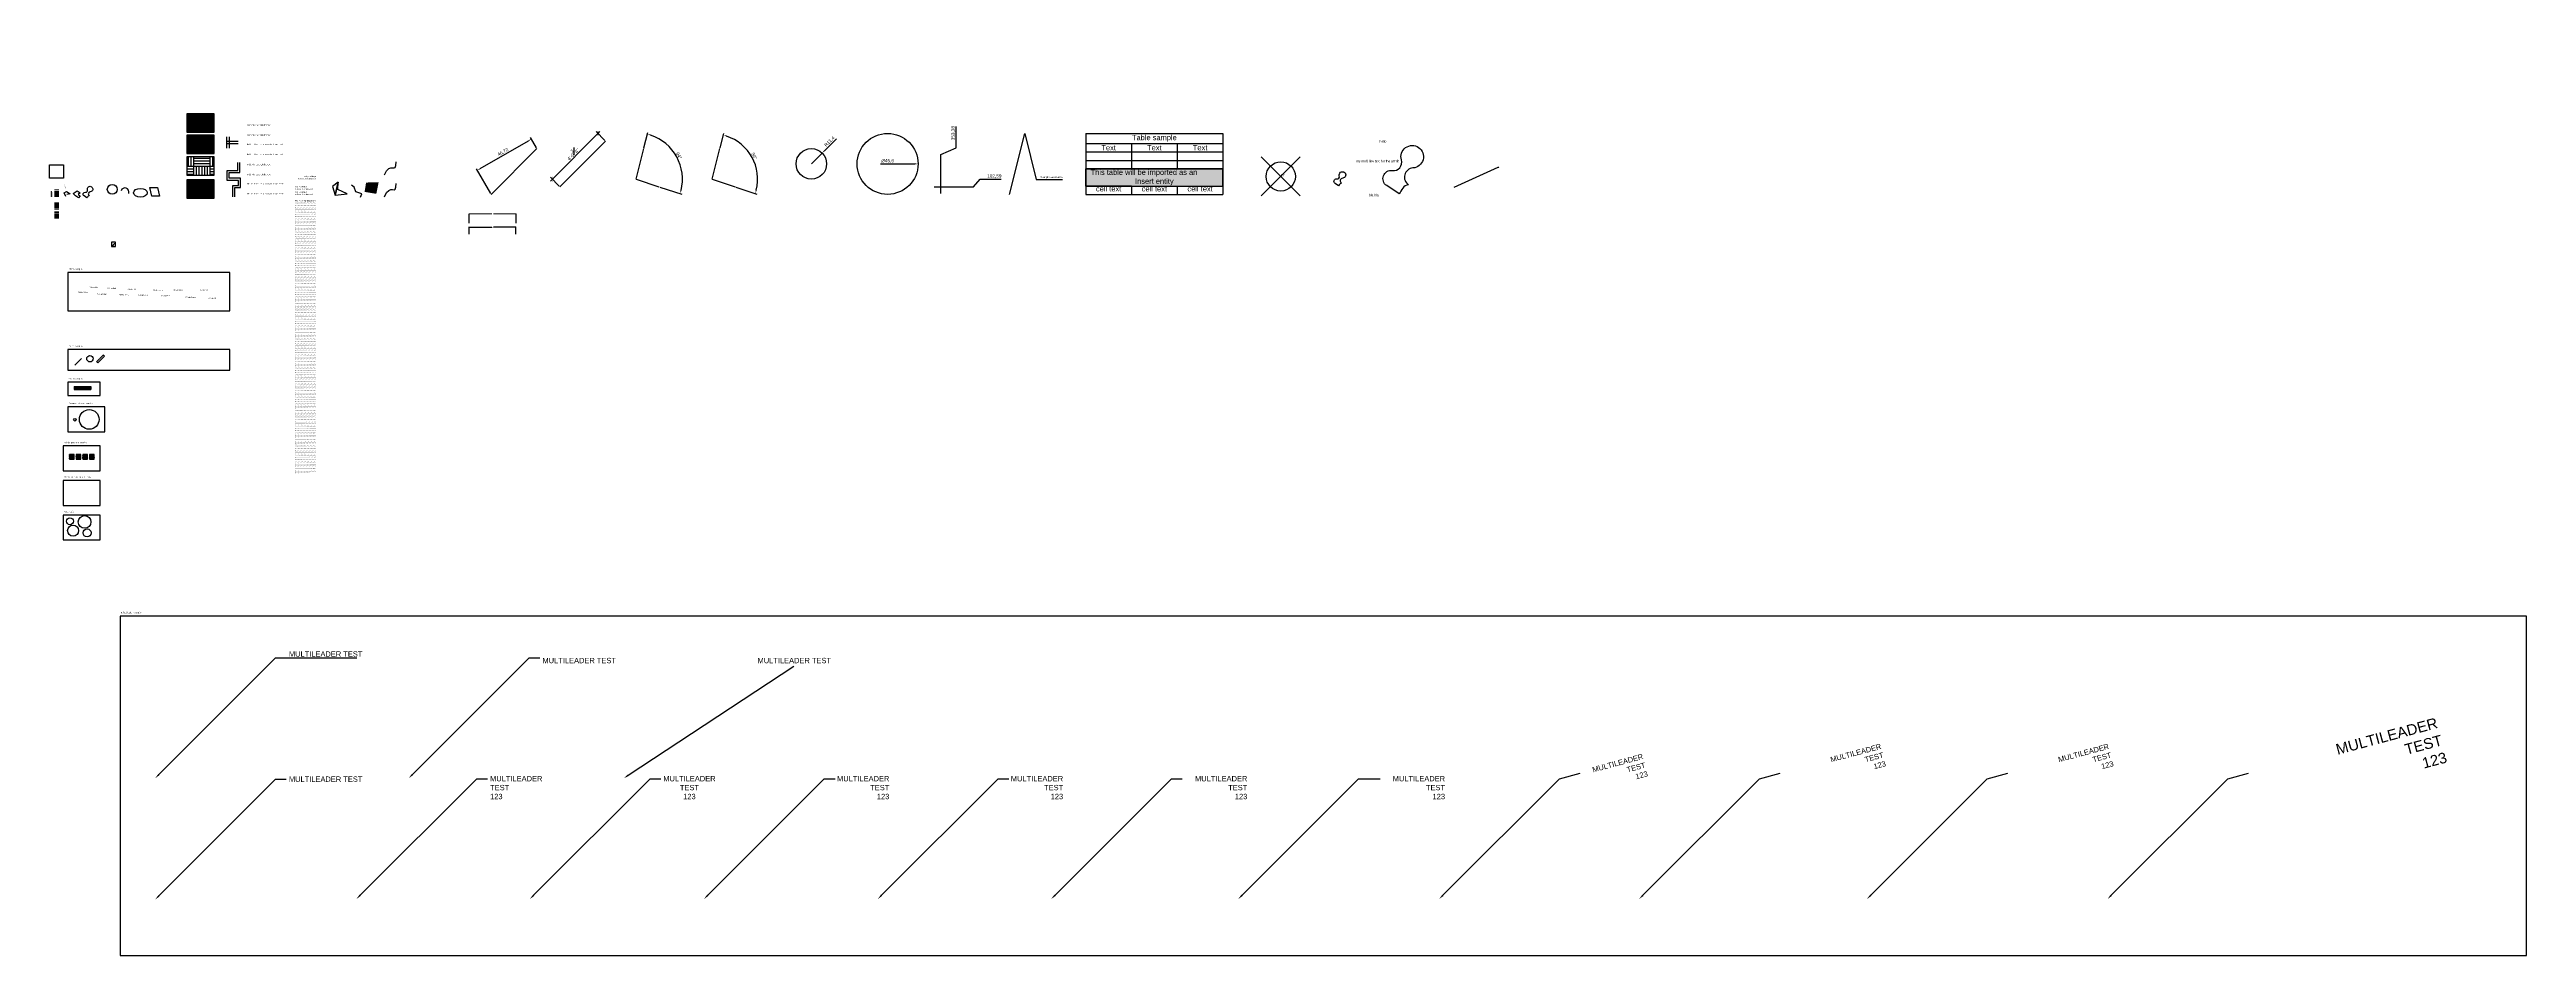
# Model space of a CAD drawing. Header units: inches. Extents: x 0 to 1852, y -566 to 111.
import ezdxf
from ezdxf import colors
from ezdxf.entities.mleader import LeaderData, LeaderLine
from ezdxf.enums import TextEntityAlignment as Align
from ezdxf.math import Vec2, Vec3
from ezdxf.xclip import XClip

# ---------------------------------------------------------------- set-up
doc = ezdxf.new("R2010")
doc.units = ezdxf.units.IN
doc.header["$MEASUREMENT"] = 0
doc.header["$XCLIPFRAME"] = 2
doc.set_wipeout_variables(frame=1)
doc.header["$PDMODE"] = 34
doc.header["$PDSIZE"] = 0.1
doc.linetypes.add('ACAD_ISO02W100', pattern=[15, 12, -3])
for name, color, linetype in [('Layer1', 7, 'Continuous'), ('Layer2', 65, 'Continuous'), ('Layer_color_80', 80, 'Continuous'), ('Layer_Lock', 7, 'Continuous'), ('Layer_Lt_dash', 10, 'ACAD_ISO02W100')]:
    doc.layers.add(name, color=color, linetype=linetype)
doc.layers.add('Layer_color_book', color=31, linetype='Continuous', true_color=0xfcc187)
doc.layers.add('Layer_true_color', color=150, linetype='Continuous', true_color=0x1192ee)
doc.styles.add('custom_text_style', font='consola.ttf')
doc.styles.get("Standard").update_dxf_attribs({"font": 'arial.ttf'})
doc.linetypes.add('BATTING', pattern='A,0.0001,-0.1,[134,ltypeshp.shx,S=0.1,R=0,X=-0.1,Y=0],-0.2,[134,ltypeshp.shx,S=0.1,R=180,X=0.1,Y=0],-0.1', length=0.4001)
doc.linetypes.add('GAS_LINE', pattern='A,0.5,-0.2,["GAS",Standard,S=0.1,R=0,X=-0.1,Y=-0.05],-0.25', length=0.95)
doc.linetypes.add('TRACKS', pattern='A,0.15,[130,ltypeshp.shx,S=0.25,R=0,X=0,Y=0],0.15', length=0.3)
doc.linetypes.add('ZIGZAG', pattern='A,0.0001,-0.2,[131,ltypeshp.shx,S=0.2,R=0,X=-0.2,Y=0],-0.4,[131,ltypeshp.shx,S=0.2,R=180,X=0.2,Y=0],-0.2', length=0.8001)
doc.dimstyles.new('custom_dim_style', dxfattribs={"dimtxt": 0.18, "dimasz": 0.18, "dimexe": 0.18, "dimexo": 0.0625, "dimgap": 0.09, "dimtad": 0, "dimtih": 1, "dimtoh": 1, "dimdec": 4, "dimzin": 0, "dimdsep": 46, "dimtxsty": 'Standard', "dimcen": 0.09, "dimclrd": 86, "dimclre": 183, "dimclrt": 151, "dimadec": 0, "dimazin": 0, "dimtfac": 1, "dimtdec": 4, "dimtofl": 0, "dimtmove": 0, "dimatfit": 3, "dimfxl": 1, "dimtfill": 2, "dimtfillclr": 97, "dimtolj": 1, "dimtzin": 0, "dimarcsym": 0})
doc.dimstyles.new('custom_style_ltypes', dxfattribs={"dimtxt": 0.18, "dimasz": 0.18, "dimexe": 0.18, "dimexo": 0.0625, "dimgap": 0.09, "dimtad": 0, "dimtih": 1, "dimtoh": 1, "dimdec": 4, "dimzin": 0, "dimdsep": 46, "dimtxsty": 'Standard', "dimblk": 'BOXBLANK', "dimcen": 0.09, "dimclrd": 4, "dimclre": 6, "dimadec": 0, "dimazin": 0, "dimtfac": 1, "dimtdec": 4, "dimtofl": 0, "dimtmove": 0, "dimatfit": 3, "dimfxl": 1, "dimtolj": 1, "dimtzin": 0, "dimlwd": 15, "dimarcsym": 0})
doc.dimstyles.new('ISO-25', dxfattribs={"dimtxt": 2.5, "dimasz": 2.5, "dimexe": 1.25, "dimexo": 0.625, "dimtad": 1, "dimtxsty": 'Standard', "dimcen": 2.5, "dimadec": 0, "dimazin": 0, "dimtfac": 1, "dimtmove": 0, "dimatfit": 3, "dimfxl": 1, "dimarcsym": 0})
picture_1 = doc.add_image_def('image1.jpg', size_in_pixel=(994, 965))

# ---------------------------------------------------------------- blocks, each defined once
blk = doc.blocks.new('*D3')
at = {"layer": 'Defpoints', "color": 0, "transparency": 16777216}
for p in [(360.4, 44.3), (364.5, 37.1), (330.3, 2.9)]:
    blk.add_point(p, dxfattribs=at)
at = {"layer": 'Layer1', "color": 0, "lineweight": -2, "transparency": 16777216}
for p, q in [((322.1, 22.2), (358.2, 43)), ((364.2, 37.7), (359.7, 45.4)), ((330, 3.5), (319.3, 22))]:
    blk.add_line(p, q, dxfattribs=at)
at = {"layer": 'Layer1', "color": 0, "transparency": 16777216}
for points in [[(358, 43.4), (358.4, 42.7), (360.4, 44.3)], [(321.9, 22.5), (322.3, 21.8), (319.9, 20.9)]]:
    blk.add_solid(points, dxfattribs=at)
at = {"layer": 'Layer1', "color": 0, "transparency": 16777216, "insert": (339.1, 34.5), "char_height": 2.5, "attachment_point": 5, "rotation": 30}
blk.add_mtext('46,72', dxfattribs=at)
blk = doc.blocks.new('*D4')
at = {"layer": 'Defpoints', "color": 0, "transparency": 16777216}
for p in [(444.3, 37.1), (472.4, 22.2), (438.6, 14.3), (455.7, 8.6)]:
    blk.add_point(p, dxfattribs=at)
at = {"layer": 'Layer1', "color": 0, "lineweight": -2, "transparency": 16777216}
for p, q in [((444.4, 37.7), (447.3, 49.2)), ((456.3, 8.4), (472.7, 3))]:
    blk.add_line(p, q, dxfattribs=at)
blk.add_arc((438.6, 14.3), 34.7, 345.6975, 71.8313, dxfattribs=at)
at = {"layer": 'Layer1', "color": 0, "transparency": 16777216}
for points in [[(449.3, 46.9), (449.5, 47.7), (447, 48)], [(472.6, 5.7), (471.8, 5.9), (471.5, 3.4)]]:
    blk.add_solid(points, dxfattribs=at)
at = {"layer": 'Layer1', "color": 0, "transparency": 16777216, "insert": (470.6, 31.9), "char_height": 2.5, "attachment_point": 5, "rotation": 298.7644}
blk.add_mtext('94°', dxfattribs=at)
blk = doc.blocks.new('*D5')
at = {"layer": 'Defpoints', "color": 0, "transparency": 16777216}
for p in [(501.3, 37.1), (528.6, 22), (495.6, 14.3), (495.6, 14.3), (512.7, 8.6)]:
    blk.add_point(p, dxfattribs=at)
at = {"layer": 'Layer1', "color": 0, "lineweight": -2, "transparency": 16777216}
for p, q in [((501.4, 37.7), (504.1, 48.5)), ((513.3, 8.4), (529, 3.2))]:
    blk.add_line(p, q, dxfattribs=at)
blk.add_arc((495.6, 14.3), 33.9, 345.7862, 71.7426, dxfattribs=at)
at = {"layer": 'Layer1', "color": 0, "transparency": 16777216}
for points in [[(506.1, 46.2), (506.3, 47), (503.8, 47.3)], [(528.9, 5.9), (528.1, 6.1), (527.8, 3.6)]]:
    blk.add_solid(points, dxfattribs=at)
at = {"layer": 'Layer1', "color": 0, "transparency": 16777216, "insert": (527, 31.6), "char_height": 2.5, "attachment_point": 5, "rotation": 298.7644}
blk.add_mtext('94°', dxfattribs=at)
blk = doc.blocks.new('*D10')
at = {"layer": 'Defpoints', "color": 0, "transparency": 16777216}
for p in [(569.7, 25.7), (577.7, 33.8)]:
    blk.add_point(p, dxfattribs=at)
at = {"layer": 'Layer1', "color": 0, "lineweight": -2, "transparency": 16777216}
for p, q in [((588.4, 44.5), (579.5, 35.6)), ((569.7, 25.7), (577.7, 33.8))]:
    blk.add_line(p, q, dxfattribs=at)
at = {"layer": 'Layer1', "color": 0, "transparency": 16777216}
blk.add_solid([(579.2, 35.9), (579.8, 35.3), (577.7, 33.8)], dxfattribs=at)
at = {"layer": 'Layer1', "color": 0, "transparency": 16777216, "insert": (583.3, 42.4), "char_height": 2.5, "attachment_point": 5, "rotation": 45}
blk.add_mtext('R11,4', dxfattribs=at)
blk = doc.blocks.new('*D11')
at = {"layer": 'Defpoints', "color": 0, "transparency": 16777216}
for p in [(603.9, 25.7), (649.5, 25.7)]:
    blk.add_point(p, dxfattribs=at)
at = {"layer": 'Layer1', "color": 0, "lineweight": -2, "transparency": 16777216}
blk.add_line((621.4, 25.7), (647, 25.7), dxfattribs=at)
at = {"layer": 'Layer1', "color": 0, "transparency": 16777216}
blk.add_solid([(647, 26.2), (647, 25.3), (649.5, 25.7)], dxfattribs=at)
at = {"layer": 'Layer1', "color": 0, "transparency": 16777216, "insert": (626.7, 27.9), "char_height": 2.5, "attachment_point": 5}
blk.add_mtext('∅45,6', dxfattribs=at)
blk = doc.blocks.new('*D6')
at = {"layer": 'Defpoints', "color": 0, "transparency": 16777216}
for p in [(313.2, 111.2), (660.9, 8.6), (700.8, 14.3)]:
    blk.add_point(p, dxfattribs=at)
at = {"layer": 'Layer1', "color": 0, "lineweight": -2, "transparency": 16777216}
for p, q in [((661.5, 8.6), (690.8, 8.6)), ((690.8, 8.6), (695.8, 14.3)), ((695.8, 14.3), (711.5, 14.3))]:
    blk.add_line(p, q, dxfattribs=at)
at = {"layer": 'Layer1', "color": 0, "transparency": 16777216, "insert": (706.5, 16.5), "char_height": 2.5, "attachment_point": 5}
blk.add_mtext('102,59', dxfattribs=at)
blk = doc.blocks.new('*D7')
at = {"layer": 'Defpoints', "color": 0, "transparency": 16777216}
for p in [(313.2, 111.2), (678, 42.8), (666.6, 2.9)]:
    blk.add_point(p, dxfattribs=at)
at = {"layer": 'Layer1', "color": 0, "lineweight": -2, "transparency": 16777216}
for p, q in [((666.6, 32.8), (678, 37.8)), ((678, 37.8), (678, 53.8)), ((666.6, 3.6), (666.6, 32.8))]:
    blk.add_line(p, q, dxfattribs=at)
at = {"layer": 'Layer1', "color": 0, "transparency": 16777216, "insert": (675.8, 48.7), "char_height": 2.5, "attachment_point": 5, "rotation": 90}
blk.add_mtext('353,38', dxfattribs=at)
blk = doc.blocks.new('_ArchTick')
at = {"color": 0, "linetype": 'ByBlock', "const_width": 0.15}
blk.add_lwpolyline([(-0.5, -0.5), (0.5, 0.5)], dxfattribs=at)
blk = doc.blocks.new('*D8')
at = {"layer": 'Defpoints', "color": 0, "transparency": 16777216}
for p in [(410.1, 48.5), (415.8, 42.8), (381.6, 8.6)]:
    blk.add_point(p, dxfattribs=at)
at = {"layer": 'Layer1', "color": 1, "lineweight": -2, "transparency": 16777216}
blk.add_line((374.5, 12.9), (411.5, 50), dxfattribs=at)
at = {"layer": 'Layer1', "color": 0, "lineweight": -2, "transparency": 16777216}
for p, q in [((415.3, 43.3), (408.7, 50)), ((381.1, 9.1), (374.5, 15.8))]:
    blk.add_line(p, q, dxfattribs=at)
at = {"layer": 'Layer1', "color": 1, "lineweight": -2, "transparency": 16777216, "xscale": 2.5, "yscale": 2.5, "zscale": 2.5}
for p, rotation in [((410.1, 48.5), 44.99999999999998), ((375.9, 14.3), 224.99999999999994)]:
    blk.add_blockref('_ArchTick', p, dxfattribs=dict(at, rotation=rotation))
at = {"layer": 'Layer1', "color": 0, "transparency": 16777216, "insert": (390.8, 33.7), "char_height": 2.5, "attachment_point": 5, "rotation": 45}
blk.add_mtext('4\'-0{\\H1x;\\S1#4;}"', dxfattribs=at)
blk = doc.blocks.new('*T9')
at = {"layer": 'Layer1', "color": 0, "linetype": 'ByBlock', "lineweight": -2, "transparency": 16777216}
for p, q in [((0, 0), (102.6, 0)), ((0, 0), (0, -26.5)), ((102.6, 0), (102.6, -26.5)), ((0, -7.5), (102.6, -7.5)), ((0, -13.8), (102.6, -13.8)), ((34.2, -7.5), (34.2, -26.5)), ((68.4, -7.5), (68.4, -26.5)), ((0, -20.2), (102.6, -20.2)), ((0, -39.4), (0, -45.7)), ((0, -45.7), (102.6, -45.7)), ((34.2, -39.4), (102.6, -39.4)), ((34.2, -39.4), (34.2, -45.7)), ((68.4, -39.4), (68.4, -45.7)), ((102.6, -39.4), (102.6, -45.7))]:
    blk.add_line(p, q, dxfattribs=at)
at = {"layer": 'Layer1', "color": 63, "linetype": 'ByBlock', "lineweight": 40, "transparency": 16777216}
for p, q in [((0, -26.5), (102.6, -26.5)), ((0, -26.5), (0, -39.4)), ((102.6, -26.5), (102.6, -39.4)), ((0, -39.4), (34.2, -39.4))]:
    blk.add_line(p, q, dxfattribs=at)
at = {"layer": 'Layer1', "color": 165, "transparency": 16777216}
blk.add_solid([(0, -26.5), (0, -39.4), (102.6, -26.5), (102.6, -39.4)], dxfattribs=at)
at = {"layer": 'Layer1', "color": 0, "transparency": 16777216, "char_height": 4}
for s, insert, width, attachment_point in [('Text', (17.1, -10.7), 34.13, 5), ('Table sample', (51.3, -3.7), 102.526, 5), ('Text', (51.3, -10.7), 34.13, 5), ('Text', (85.5, -10.7), 34.13, 5), ('cell text', (17.1, -39.4), 34.13, 2), ('cell text', (51.3, -39.4), 34.13, 2), ('cell text', (85.5, -39.4), 34.13, 2)]:
    blk.add_mtext(s, dxfattribs=dict(at, insert=insert, width=width, attachment_point=attachment_point))
at = {"layer": 'Layer1', "color": 7, "transparency": 16777216, "insert": (51.3, -33), "char_height": 4, "width": 102.526, "attachment_point": 5}
blk.add_mtext('This table will be imported as an           Insert entity', dxfattribs=at)
blk = doc.blocks.new('MyBlock')
for p, q in [((-40, -40), (40, 40)), ((-40, 40), (40, -40))]:
    blk.add_line(p, q)
blk.add_circle((0, 0), 30)
blk.add_attdef('ATTINFO', (0, 0), '', height=5)
blk = doc.blocks.new('my_block_v2')
blk.add_lwpolyline([(962.4, 0.36), (960.21, 1.79, -0.799559), (961.21, 4.5, 0.543862), (962.83, 6.38, -2.844377), (964.89, 4.95, 0.718751), (964.1, 1.95, 0.273794), (963.06, 1.33, -0.047611)], format="xyb", close=True)
at = {"flags": 8}
blk.add_attdef('PRESET_ATT', text='', height=0.411, dxfattribs=at).set_placement((958.93, 9.9), align=Align.TOP_LEFT)
blk.add_attdef('MULTI_LINE_ATT', text='', height=0.411).set_placement((954.81, 6.39), align=Align.TOP_LEFT)
for tag, p, flags in [('CONSTANT_ATT', (954.6, 2.35), 2), ('VERIFY_ATT', (957.05, -0.09), 4)]:
    blk.add_attdef(tag, p, '', height=0.411, dxfattribs=dict(flags=flags))
blk = doc.blocks.new('*D14')
at = {"color": 183, "lineweight": -2, "true_color": 0x803dc2, "transparency": 16777216}
for p, q in [((36, -123), (35, -122.1)), ((41, -118), (40, -117.1))]:
    blk.add_line(p, q, dxfattribs=at)
at = {"color": 86, "lineweight": -2, "true_color": 0x2c881b, "transparency": 16777216}
for p, q in [((35.3, -122.1), (37.5, -119.9)), ((40, -117.3), (37.8, -119.5))]:
    blk.add_line(p, q, dxfattribs=at)
at = {"color": 86, "true_color": 0x2c881b, "transparency": 16777216}
for points in [[(35.3, -122), (35.3, -122.1), (35.2, -122.2)], [(40, -117.3), (40, -117.3), (40.2, -117.2)]]:
    blk.add_solid(points, dxfattribs=at)
at = {"layer": 'Defpoints', "color": 0, "transparency": 16777216}
for p in [(36, -123), (40.2, -117.2), (41, -118)]:
    blk.add_point(p, dxfattribs=at)
at = {"color": 151, "true_color": 0x50b3ff, "transparency": 16777216, "insert": (37.7, -119.7), "char_height": 0.18, "attachment_point": 5, "bg_fill": 1, "box_fill_scale": 1.25, "bg_fill_color": 97, "bg_fill_true_color": 3568962, "bg_fill_transparency": 0}
blk.add_mtext('\\A1;7.0711', dxfattribs=at)
blk = doc.blocks.new('my_block')
blk.add_circle((163, 44), 40.8)
blk = doc.blocks.new('*U25')
at = {"color": 0, "transparency": 16777216, "xscale": 0.005963880485348642, "yscale": 0.005963880485348642, "zscale": 0.005963880485348642}
for p in [(9.3, -1), (10, -1)]:
    blk.add_blockref('my_block', p, dxfattribs=at)
at = {"color": 0, "transparency": 16777216, "insert": (11.4, -0.5), "char_height": 0.18, "width": 1.021, "attachment_point": 1}
blk.add_mtext('Cell with 2 blocks', dxfattribs=at)
blk = doc.blocks.new('*T16')
at = {"color": 0, "linetype": 'ByBlock', "lineweight": -2, "transparency": 16777216}
for p, q in [((0, 0), (12.5, 0)), ((0, 0), (0, -2.3)), ((12.5, 0), (12.5, -2.3)), ((0, -0.5), (12.5, -0.5)), ((0, -1.1), (12.5, -1.1)), ((0, -1.7), (12.5, -1.7)), ((0, -2.3), (12.5, -2.3)), ((2.5, -0.5), (2.5, -2.3)), ((5, -0.5), (5, -2.3)), ((7.5, -0.5), (7.5, -2.3)), ((10, -0.5), (10, -2.3))]:
    blk.add_line(p, q, dxfattribs=at)
at = {"color": 0, "transparency": 16777216, "xscale": 0.005963880485348642, "yscale": 0.005963880485348642, "zscale": 0.005963880485348642}
blk.add_blockref('my_block', (6.8, -1), dxfattribs=at)
at = {"color": 0, "transparency": 16777216}
blk.add_blockref('*U25', (0, 0), dxfattribs=at)
for s, insert, char_height, width, attachment_point in [('0.500000', (1.2, -1.1), 0.18, 2.38, 2), ('35.00%', (1.2, -1.7), 0.18, 2.38, 2), ('A2 cell', (1.2, -0.8), 0.18, 2.38, 5), ('This is my content', (3.8, -0.8), 0.18, 2.38, 5), ('$100.00', (3.8, -1.7), 0.18, 2.38, 2), ('60', (3.8, -1.1), 0.18, 2.38, 2), ('Hello this is a title', (6.2, -0.2), 0.25, 12.38, 5), ('0.000000, 0.000000, 0.000000', (6.2, -1.1), 0.18, 2.38, 2), ('CELL FORMAT 1', (6.2, -0.8), 0.18, 2.38, 5), ('11/15/2024', (8.8, -1.1), 0.18, 2.38, 2), ('5', (11.2, -1.1), 0.18, 2.38, 2)]:
    blk.add_mtext(s, dxfattribs=dict(at, insert=insert, char_height=char_height, width=width, attachment_point=attachment_point))
blk = doc.blocks.new('*U18')
blk.add_circle((0, 0), 1)
blk = doc.blocks.new('*U19')
blk.add_circle((6.3, 0.2), 7.35)
blk = doc.blocks.new('_BoxBlank')
at = {"color": 0, "linetype": 'ByBlock', "lineweight": -2}
for p, q in [((-0.5, 0), (-1, 0)), ((0.5, 0.5), (-0.5, 0.5)), ((-0.5, 0.5), (-0.5, -0.5)), ((0.5, -0.5), (0.5, 0.5)), ((-0.5, -0.5), (0.5, -0.5))]:
    blk.add_line(p, q, dxfattribs=at)
blk = doc.blocks.new('*D22')
at = {"color": 6, "linetype": 'TRACKS', "lineweight": -2, "transparency": 16777216}
blk.add_line((313.8, -18.6), (313.8, -11.5), dxfattribs=at)
at = {"color": 4, "linetype": 'BATTING', "lineweight": 15, "transparency": 16777216}
for p, q in [((314, -11.7), (330.8, -11.7)), ((348.7, -11.7), (331.9, -11.7))]:
    blk.add_line(p, q, dxfattribs=at)
at = {"color": 6, "linetype": 'ZIGZAG', "lineweight": -2, "transparency": 16777216}
blk.add_line((348.9, -18.6), (348.9, -11.5), dxfattribs=at)
at = {"layer": 'Defpoints', "color": 0, "transparency": 16777216}
for p in [(348.9, -11.7), (313.8, -18.7), (348.9, -18.7)]:
    blk.add_point(p, dxfattribs=at)
at = {"color": 4, "lineweight": 15, "transparency": 16777216, "xscale": 0.18, "yscale": 0.18, "zscale": 0.18, "rotation": 180}
blk.add_blockref('_BoxBlank', (313.8, -11.7), dxfattribs=at)
at = {"color": 4, "lineweight": 15, "transparency": 16777216, "xscale": 0.18, "yscale": 0.18, "zscale": 0.18}
blk.add_blockref('_BoxBlank', (348.9, -11.7), dxfattribs=at)
at = {"color": 0, "transparency": 16777216, "insert": (331.3, -11.7), "char_height": 0.18, "attachment_point": 5}
blk.add_mtext('\\A1;35.1233', dxfattribs=at)
blk = doc.blocks.new('*D23')
at = {"color": 183, "lineweight": -2, "true_color": 0x803dc2, "transparency": 16777216}
for p, q in [((313.9, -26.7), (313.9, -21.4)), ((348.8, -26.7), (348.8, -21.4))]:
    blk.add_line(p, q, dxfattribs=at)
at = {"color": 86, "lineweight": -2, "true_color": 0x2c881b, "transparency": 16777216}
for p, q in [((314.1, -21.6), (330.8, -21.6)), ((348.7, -21.6), (331.9, -21.6))]:
    blk.add_line(p, q, dxfattribs=at)
at = {"color": 86, "true_color": 0x2c881b, "transparency": 16777216}
for points in [[(314.1, -21.6), (314.1, -21.6), (313.9, -21.6)], [(348.7, -21.6), (348.7, -21.6), (348.8, -21.6)]]:
    blk.add_solid(points, dxfattribs=at)
at = {"layer": 'Defpoints', "color": 0, "transparency": 16777216}
for p in [(313.9, -26.8), (348.8, -21.6), (348.8, -26.8)]:
    blk.add_point(p, dxfattribs=at)
at = {"color": 151, "true_color": 0x50b3ff, "transparency": 16777216, "insert": (331.4, -21.6), "char_height": 0.18, "attachment_point": 5, "bg_fill": 1, "box_fill_scale": 1.25, "bg_fill_color": 97, "bg_fill_true_color": 3568962, "bg_fill_transparency": 0}
blk.add_mtext('\\A1;34.9453', dxfattribs=at)

msp = doc.modelspace()

# ---------------------------------------------------------------- hatches: boundary and pattern name
h = msp.add_hatch(color=256)
h.dxf.hatch_style = 1
h.set_gradient(color1=(0, 0, 255), color2=(255, 255, 0), name='SPHERICAL')
h.paths.add_polyline_path([(102.74576, 49.50965), (123.19909, 49.50965), (123.19909, 63.13441), (102.74576, 63.13441)])
h = msp.add_hatch(color=256)
h.dxf.hatch_style = 1
h.set_gradient(color1=(0, 0, 255), color2=(255, 255, 0))
h.paths.add_polyline_path([(102.74576, 33.46721), (123.19909, 33.46721), (123.19909, 47.09196), (102.74576, 47.09196)])
h = msp.add_hatch()
h.set_pattern_fill('AR-PARQ1', color=256)
h.paths.add_polyline_path([(102.74576, 17.31413), (123.19909, 17.31413), (123.19909, 30.93888), (102.74576, 30.93888)])
h = msp.add_hatch()
h.set_pattern_fill('ANSI31', color=256)
h.set_pattern_definition([(45, (2.75038, 0), (-0.08838835, 0.08838835), [])])
h.paths.add_polyline_path([(102.74576, 0.08532), (123.19909, 0.08532), (123.19909, 13.71007), (102.74576, 13.71007)])
h = msp.add_hatch()
h.set_pattern_fill('HSBDR3E0', color=256, scale=0.1, pattern_type=2)
h.set_pattern_definition([(71.565, (14.8471, -194.5193), (-8e-09, 2.4), [0.31623, -7.27324]), (33.69, (14.947, -194.2193), (9e-09, 2.4), [0.3606, -8.2928]), (33.69, (17.347, -194.2193), (9e-09, 2.4), [0.3606, -8.2928]), (33.69, (19.747, -194.2193), (9e-09, 2.4), [0.3606, -8.2928]), (0, (15.247, -194.0193), (0, 2.4), [0.4, -2]), (333.435, (15.647, -194.0193), (-4e-08, 2.4), [0.4472, -4.9193]), (333.435, (18.047, -194.0193), (-4e-08, 2.4), [0.4472, -4.9193]), (288.435, (16.0471, -194.2193), (8e-09, 2.4), [0.31623, -7.27324]), (288.435, (14.8471, -194.5193), (8e-09, 2.4), [0.31623, -7.27324]), (315, (14.947, -194.8193), (-1e-07, 2.4), [0.42426, -2.96985]), (0, (15.247, -195.1193), (0, 2.4), [0.4, -2]), (36.87, (15.647, -195.1193), (-7e-09, 2.4), [0.5, -11.5]), (36.87, (18.047, -195.1193), (-7e-09, 2.4), [0.5, -11.5]), (36.87, (20.447, -195.1193), (-7e-09, 2.4), [0.5, -11.5]), (36.87, (22.847, -195.1193), (-7e-09, 2.4), [0.5, -11.5]), (71.565, (16.0471, -194.8193), (-8e-09, 2.4), [0.31623, -7.27324]), (56.31, (15.9471, -193.6193), (7e-08, 2.4), [0.3606, -8.2928]), (56.31, (18.3471, -193.6193), (7e-08, 2.4), [0.3606, -8.2928]), (26.565, (16.147, -193.3193), (4e-08, 2.4), [0.2236, -5.143]), (26.565, (18.547, -193.3193), (4e-08, 2.4), [0.2236, -5.143]), (0, (16.347, -193.2193), (0, 2.4), [0.2, -2.2]), (333.435, (16.547, -193.2193), (-4e-08, 2.4), [0.2236, -5.143]), (333.435, (18.947, -193.2193), (-4e-08, 2.4), [0.2236, -5.143]), (303.69, (16.7471, -193.3193), (-7e-08, 2.4), [0.3606, -8.2928]), (303.69, (19.1471, -193.3193), (-7e-08, 2.4), [0.36056, -8.2928]), (303.69, (15.9471, -193.6193), (-7e-08, 2.4), [0.3606, -8.2928]), (303.69, (18.3471, -193.6193), (-7e-08, 2.4), [0.3606, -8.2928]), (333.435, (16.147, -193.9193), (-4e-08, 2.4), [0.2236, -5.143]), (333.435, (18.547, -193.9193), (-4e-08, 2.4), [0.2236, -5.143]), (0, (16.347, -194.0193), (0, 2.4), [0.2, -2.2]), (26.565, (16.547, -194.0193), (4e-08, 2.4), [0.2236, -5.143]), (26.565, (18.947, -194.0193), (4e-08, 2.4), [0.2236, -5.143]), (56.31, (16.7471, -193.9193), (7e-08, 2.4), [0.3606, -8.2928]), (56.31, (19.1471, -193.9193), (7e-08, 2.4), [0.36056, -8.2928]), (63.435, (14.8471, -193.3193), (-4e-08, 2.4), [0.2236, -5.14296]), (26.565, (14.947, -193.1193), (4e-08, 2.4), [0.2236, -5.143]), (26.565, (17.347, -193.1193), (4e-08, 2.4), [0.2236, -5.143]), (0, (15.147, -193.0193), (0, 2.4), [0.2, -2.2]), (333.435, (15.347, -193.0193), (-4e-08, 2.4), [0.2236, -5.143]), (333.435, (17.747, -193.0193), (-4e-08, 2.4), [0.2236, -5.143]), (296.565, (15.5471, -193.1193), (4e-08, 2.4), [0.2236, -5.14296]), (296.565, (14.8471, -193.3193), (4e-08, 2.4), [0.2236, -5.14296]), (180, (15.347, -193.6193), (-3e-16, -2.4), [0.2, -2.2]), (333.435, (14.947, -193.5193), (-4e-08, 2.4), [0.2236, -5.143]), (333.435, (17.347, -193.5193), (-4e-08, 2.4), [0.2236, -5.143]), (26.565, (15.347, -193.6193), (4e-08, 2.4), [0.2236, -5.143]), (26.565, (17.747, -193.6193), (4e-08, 2.4), [0.2236, -5.143]), (63.435, (15.5471, -193.5193), (-4e-08, 2.4), [0.2236, -5.14296]), (63.435, (16.3471, -194.7193), (-4e-08, 2.4), [0.2236, -5.14296]), (45, (16.447, -194.5193), (1e-07, 2.4), [0.1414, -3.2527]), (0, (16.547, -194.4193), (0, 2.4), [0.2, -2.2]), (333.435, (16.747, -194.4193), (-4e-08, 2.4), [0.2236, -5.143]), (333.435, (19.147, -194.4193), (-4e-08, 2.4), [0.2236, -5.143]), (296.565, (16.9471, -194.5193), (4e-08, 2.4), [0.2236, -5.14296]), (296.565, (16.3471, -194.7193), (4e-08, 2.4), [0.2236, -5.14296]), (315, (16.447, -194.9193), (-1e-07, 2.4), [0.1414, -3.2527]), (0, (16.547, -195.0193), (0, 2.4), [0.2, -2.2]), (26.565, (16.747, -195.0193), (4e-08, 2.4), [0.2236, -5.143]), (26.565, (19.147, -195.0193), (4e-08, 2.4), [0.2236, -5.143]), (63.435, (16.9471, -194.9193), (-4e-08, 2.4), [0.2236, -5.14296]), (0, (16.347, -194.4193), (0, 2.4), [0, -2.4]), (0, (15.947, -193.9193), (0, 2.4), [0, -2.4]), (0, (15.547, -193.8193), (0, 2.4), [0, -2.4]), (0, (15.047, -193.8193), (0, 2.4), [0, -2.4]), (0, (15.647, -193.6193), (0, 2.4), [0, -2.4]), (0, (15.847, -193.4193), (0, 2.4), [0, -2.4]), (0, (15.947, -193.1193), (0, 2.4), [0, -2.4]), (0, (16.647, -193.0193), (0, 2.4), [0, -2.4]), (0, (17.147, -193.1193), (0, 2.4), [0, -2.4]), (0, (16.947, -193.9193), (0, 2.4), [0, -2.4]), (0, (17.047, -194.2193), (0, 2.4), [0, -2.4]), (0, (16.747, -194.2193), (0, 2.4), [0, -2.4]), (0, (16.247, -194.9193), (0, 2.4), [0, -2.4]), (0, (16.047, -195.0193), (0, 2.4), [0, -2.4]), (0, (16.447, -195.1193), (0, 2.4), [0, -2.4]), (0, (17.047, -195.0193), (0, 2.4), [0, -2.4]), (0, (14.847, -194.2193), (0, 2.4), [0, -2.4]), (0, (15.647, -193.0193), (0, 2.4), [0, -2.4])])
h.paths.add_polyline_path([(18.38261, -191.58379), (14.84707, -191.58379), (14.84707, -195.11932), (18.38261, -195.11932)])
h = msp.add_hatch()
h.set_pattern_fill('HSHP21E0', color=256, scale=0.1, pattern_type=2)
h.set_pattern_definition([(296.565, (15.3471, -194.8193), (2e-08, 2), [0.2236, -4.24853]), (33.69, (15.447, -195.0193), (3e-08, 2), [0.36056, -6.85055]), (33.69, (17.447, -195.0193), (3e-08, 2), [0.36056, -6.85055]), (33.69, (19.447, -195.0193), (3e-08, 2), [0.3606, -6.8505]), (116.565, (15.7471, -194.8193), (-7e-08, 2), [0.2236, -4.24853]), (213.69, (15.647, -194.6193), (6e-09, 2), [0.36056, -6.85055]), (213.69, (17.647, -194.6193), (6e-09, 2), [0.36056, -6.85055]), (213.69, (19.647, -194.6193), (6e-09, 2), [0.3606, -6.8505]), (26.565, (16.147, -194.8193), (3e-08, 2), [0.4472, -4.0249]), (26.565, (18.147, -194.8193), (3e-08, 2), [0.4472, -4.0249]), (270, (16.547, -194.6193), (2, 1e-16), [0.2, -1.8]), (225, (16.5471, -194.8193), (-1e-07, 2), [0.28284, -2.5456]), (135, (16.3471, -195.0193), (2e-16, 2), [0.28284, -2.5456]), (288.435, (15.7471, -194.2193), (2e-08, 2), [0.31623, -6.00833]), (18.435, (15.847, -194.5193), (6e-08, 2), [0.3162, -6.0083]), (18.435, (17.847, -194.5193), (6e-08, 2), [0.3162, -6.0083]), (18.435, (19.847, -194.5193), (6e-08, 2), [0.3162, -6.0083]), (135, (16.1471, -194.4193), (2e-16, 2), [0.28284, -2.5456]), (180, (15.947, -194.2193), (-2e-16, -2), [0.2, -1.8]), (251.565, (15.2471, -193.7193), (-6e-08, 2), [0.31623, -6.00833]), (315, (15.1471, -194.0193), (0, 2), [0.28284, -2.5456]), (71.565, (15.3471, -194.2193), (-2e-08, 2), [0.31623, -6.00833]), (135, (15.4471, -193.9193), (2e-16, 2), [0.28284, -2.5456]), (225, (16.0471, -193.7193), (-1e-07, 2), [0.28284, -2.5456]), (123.69, (15.8471, -193.9193), (-2e-07, 2), [0.36056, -6.85055]), (123.69, (17.8471, -193.9193), (-2e-07, 2), [0.36056, -6.85055]), (26.565, (15.647, -193.6193), (3e-08, 2), [0.2236, -4.2485]), (26.565, (17.647, -193.6193), (3e-08, 2), [0.2236, -4.2485]), (315, (15.8471, -193.5193), (0, 2), [0.28284, -2.5456]), (213.69, (16.747, -193.2193), (6e-09, 2), [0.36056, -6.85055]), (213.69, (18.747, -193.2193), (6e-09, 2), [0.3606, -6.8505]), (213.69, (20.747, -193.2193), (6e-09, 2), [0.3606, -6.8505]), (296.565, (16.4471, -193.4193), (2e-08, 2), [0.2236, -4.24853]), (45, (16.5471, -193.6193), (0, 2), [0.28284, -2.5456]), (90, (16.747, -193.4193), (-2, 1e-16), [0.2, -1.8]), (213.69, (15.847, -193.1193), (6e-09, 2), [0.36056, -6.85055]), (213.69, (17.847, -193.1193), (6e-09, 2), [0.3606, -6.85055]), (213.69, (19.847, -193.1193), (6e-09, 2), [0.3606, -6.8505]), (315, (15.5471, -193.3193), (0, 2), [0.14142, -2.687]), (26.565, (15.647, -193.4193), (3e-08, 2), [0.2236, -4.2485]), (26.565, (17.647, -193.4193), (3e-08, 2), [0.2236, -4.2485]), (90, (15.847, -193.3193), (-2, 1e-16), [0.2, -1.8]), (333.435, (15.047, -193.2193), (-3e-08, 2), [0.2236, -4.2485]), (333.435, (17.047, -193.2193), (-3e-08, 2), [0.2236, -4.2485]), (243.435, (15.2471, -193.3193), (-1e-07, 2), [0.2236, -4.24853]), (161.565, (15.147, -193.5193), (7e-08, 2), [0.3162, -6.0083]), (161.565, (17.147, -193.5193), (7e-08, 2), [0.3162, -6.0083]), (161.565, (19.147, -193.5193), (7e-08, 2), [0.3162, -6.0083]), (45, (14.8471, -193.4193), (0, 2), [0.28284, -2.5456]), (26.565, (14.947, -195.1193), (3e-08, 2), [0.2236, -4.2485]), (26.565, (16.947, -195.1193), (3e-08, 2), [0.2236, -4.2485]), (116.565, (15.1471, -195.0193), (-7e-08, 2), [0.2236, -4.24853]), (206.565, (15.047, -194.8193), (-3e-07, 2), [0.2236, -4.2485]), (206.565, (17.047, -194.8193), (-3e-07, 2), [0.2236, -4.2485]), (296.565, (14.8471, -194.9193), (2e-08, 2), [0.2236, -4.24853]), (14.036, (16.347, -194.2193), (5e-08, 2), [0.4123, -7.8339]), (14.036, (18.347, -194.2193), (5e-08, 2), [0.4123, -7.8339]), (14.036, (20.347, -194.2193), (5e-08, 2), [0.4123, -7.8339]), (14.036, (22.347, -194.2193), (5e-08, 2), [0.4123, -7.8339]), (135, (16.7471, -194.1193), (2e-16, 2), [0.28284, -2.5456]), (198.435, (16.547, -193.9193), (-3e-07, 2), [0.3162, -6.0083]), (198.435, (18.547, -193.9193), (-3e-07, 2), [0.3162, -6.0083]), (198.435, (20.547, -193.9193), (-3e-07, 2), [0.3162, -6.0083]), (296.565, (16.2471, -194.0193), (2e-08, 2), [0.2236, -4.24853]), (333.435, (14.947, -194.5193), (-3e-08, 2), [0.2236, -4.2485]), (333.435, (16.947, -194.5193), (-3e-08, 2), [0.2236, -4.2485]), (45, (15.1471, -194.6193), (0, 2), [0.14142, -2.687]), (116.565, (15.2471, -194.5193), (-7e-08, 2), [0.2236, -4.24853]), (225, (15.1471, -194.3193), (-1e-07, 2), [0.28284, -2.5456])])
h.paths.add_polyline_path([(19.84707, -191.58379), (19.84707, -195.11932), (23.38261, -195.11932), (23.38261, -191.58379)])
h = msp.add_hatch()
h.set_pattern_fill('HSHP31E0', color=256, scale=0.1, pattern_type=2)
h.set_pattern_definition([(296.565, (15.34707, -194.8193), (2e-08, 1.2), [0.22361, -2.459675]), (33.69, (15.4471, -195.0193), (5e-09, 1.2), [0.36056, -3.9661]), (33.69, (16.6471, -195.0193), (5e-09, 1.2), [0.36056, -3.9661]), (33.69, (17.8471, -195.0193), (5e-09, 1.2), [0.36056, -3.9661]), (116.565, (15.74707, -194.8193), (-2e-08, 1.2), [0.22361, -2.459675]), (213.69, (15.6471, -194.6193), (1e-09, 1.2), [0.36056, -3.9661]), (213.69, (16.8471, -194.6193), (1e-09, 1.2), [0.36056, -3.9661]), (213.69, (18.0471, -194.6193), (1e-09, 1.2), [0.36056, -3.9661]), (45, (15.7471, -195.0193), (6e-08, 1.2), [0.42426, -1.27279]), (270, (16.0471, -194.7193), (1.2, 7e-17), [0.2, -1]), (225, (16.0471, -194.9193), (-6e-08, 1.2), [0.28284, -1.41421]), (135, (15.8471, -195.1193), (9e-17, 1.2), [0.14142, -1.55563]), (288.435, (15.24707, -194.31932), (1e-08, 1.2), [0.31623, -3.478505]), (18.435, (15.3471, -194.6193), (1e-08, 1.2), [0.31623, -3.4785]), (18.435, (16.5471, -194.6193), (1e-08, 1.2), [0.31623, -3.4785]), (18.435, (17.7471, -194.6193), (1e-08, 1.2), [0.31623, -3.4785]), (135, (15.6471, -194.5193), (9e-17, 1.2), [0.28284, -1.41421]), (180, (15.4471, -194.3193), (-1e-16, -1.2), [0.2, -1]), (251.565, (14.94707, -194.01932), (-3e-08, 1.2), [0.31623, -3.478505]), (315, (14.8471, -194.3193), (-6e-08, 1.2), [0.28284, -1.41421]), (71.565, (15.04707, -194.51932), (-1e-08, 1.2), [0.31623, -3.478505]), (135, (15.1471, -194.2193), (9e-17, 1.2), [0.28284, -1.41421]), (243.435, (16.04707, -194.5193), (-9e-08, 1.2), [0.22361, -2.459675]), (123.69, (15.9471, -194.7193), (-7e-08, 1.2), [0.36056, -3.9661]), (123.69, (17.1471, -194.7193), (-7e-08, 1.2), [0.36056, -3.9661]), (26.565, (15.7471, -194.4193), (2e-08, 1.2), [0.2236, -2.45967]), (26.565, (16.9471, -194.4193), (2e-08, 1.2), [0.2236, -2.45967]), (296.565, (15.94707, -194.3193), (2e-08, 1.2), [0.22361, -2.459675]), (206.565, (15.7471, -194.1193), (-2e-07, 1.2), [0.2236, -2.45967]), (206.565, (16.9471, -194.1193), (-2e-07, 1.2), [0.2236, -2.45967]), (315, (15.5471, -194.2193), (-6e-08, 1.2), [0.14142, -1.555635]), (26.565, (15.6471, -194.3193), (2e-08, 1.2), [0.2236, -2.45967]), (26.565, (16.8471, -194.3193), (2e-08, 1.2), [0.2236, -2.45967]), (135, (15.8471, -194.2193), (9e-17, 1.2), [0.14142, -1.55563]), (333.435, (15.3471, -193.9193), (-2e-08, 1.2), [0.2236, -2.45967]), (333.435, (16.5471, -193.9193), (-2e-08, 1.2), [0.2236, -2.45967]), (243.435, (15.54707, -194.0193), (-9e-08, 1.2), [0.22361, -2.459675]), (161.565, (15.4471, -194.2193), (4e-08, 1.2), [0.31623, -3.4785]), (161.565, (16.6471, -194.2193), (4e-08, 1.2), [0.31623, -3.4785]), (161.565, (17.8471, -194.2193), (4e-08, 1.2), [0.31623, -3.4785]), (45, (15.1471, -194.1193), (6e-08, 1.2), [0.28284, -1.41421]), (26.565, (14.9471, -195.1193), (2e-08, 1.2), [0.2236, -2.45967]), (26.565, (16.1471, -195.1193), (2e-08, 1.2), [0.2236, -2.45967]), (116.565, (15.14707, -195.0193), (-2e-08, 1.2), [0.22361, -2.459675]), (225, (15.0471, -194.8193), (-6e-08, 1.2), [0.14142, -1.555635]), (270, (14.9471, -194.9193), (1.2, 7e-17), [0.2, -1]), (333.435, (15.0471, -194.7193), (-2e-08, 1.2), [0.2236, -2.45967]), (333.435, (16.2471, -194.7193), (-2e-08, 1.2), [0.2236, -2.45967]), (45, (15.2471, -194.8193), (6e-08, 1.2), [0.14142, -1.555635]), (116.565, (15.34707, -194.7193), (-2e-08, 1.2), [0.22361, -2.459675]), (225, (15.2471, -194.5193), (-6e-08, 1.2), [0.28284, -1.41421]), (135, (15.9471, -194.1193), (9e-17, 1.2), [0.14142, -1.55563]), (45, (15.8471, -194.0193), (6e-08, 1.2), [0.14142, -1.55563]), (315, (15.9471, -193.9193), (-6e-08, 1.2), [0.14142, -1.55563]), (225, (16.0471, -194.0193), (-6e-08, 1.2), [0.14142, -1.55563])])
h.paths.add_polyline_path([(28.38261, -191.58379), (24.84707, -191.58379), (24.84707, -195.11932), (28.38261, -195.11932)])
h = msp.add_hatch()
h.set_pattern_fill('HVEGE100', color=256, scale=0.1, pattern_type=2)
h.set_pattern_definition([(63.435, (15.4471, -194.4193), (2e-08, 3), [0.2236, -6.4846]), (45, (15.547, -194.2193), (0, 3), [0.28284, -3.9598]), (26.565, (15.747, -194.0193), (6e-08, 3), [0.2236, -6.4846]), (26.565, (18.747, -194.0193), (6e-08, 3), [0.2236, -6.4846]), (0, (15.947, -193.9193), (0, 3), [0.2, -2.8]), (341.565, (15.147, -194.3193), (-1e-08, 3), [0.3162, -9.1706]), (341.565, (18.147, -194.3193), (-1e-08, 3), [0.3162, -9.1706]), (341.565, (21.147, -194.3193), (-1e-08, 3), [0.3162, -9.1706]), (315, (15.447, -194.4193), (0, 3), [0.28284, -3.9598]), (296.565, (15.6471, -194.6193), (-2e-08, 3), [0.2236, -6.4846]), (270, (15.747, -194.8193), (3, 2e-16), [0.1, -2.9]), (225, (15.747, -194.9193), (-3e-07, 3), [0.14142, -4.1012]), (180, (15.647, -195.0193), (-4e-16, -3), [0.2, -2.8]), (146.31, (15.447, -195.0193), (-2e-07, 3), [0.3606, -10.4561]), (146.31, (18.447, -195.0193), (-2e-07, 3), [0.3606, -10.4561]), (146.31, (21.447, -195.0193), (-2e-07, 3), [0.3606, -10.4561]), (108.435, (15.1471, -194.8193), (-9e-08, 3), [0.31623, -9.1706]), (323.13, (15.147, -194.5193), (-9e-08, 3), [0.5, -14.5]), (323.13, (18.147, -194.5193), (-9e-08, 3), [0.5, -14.5]), (323.13, (21.147, -194.5193), (-9e-08, 3), [0.5, -14.5]), (323.13, (24.147, -194.5193), (-9e-08, 3), [0.5, -14.5]), (36.87, (15.647, -194.4193), (9e-08, 3), [0.5, -14.5]), (36.87, (18.647, -194.4193), (9e-08, 3), [0.5, -14.5]), (36.87, (21.647, -194.4193), (9e-08, 3), [0.5, -14.5]), (36.87, (24.647, -194.4193), (9e-08, 3), [0.5, -14.5]), (18.435, (15.647, -194.6193), (1e-08, 3), [0.3162, -9.1706]), (18.435, (18.647, -194.6193), (1e-08, 3), [0.3162, -9.1706]), (18.435, (21.647, -194.6193), (1e-08, 3), [0.3162, -9.1706]), (45, (15.947, -194.5193), (0, 3), [0.28284, -3.9598]), (63.435, (16.1471, -194.3193), (2e-08, 3), [0.2236, -6.4846]), (296.565, (16.0471, -193.7193), (-2e-08, 3), [0.2236, -6.4846]), (296.565, (16.1471, -193.9193), (-2e-08, 3), [0.2236, -6.4846]), (341.565, (16.247, -194.1193), (-1e-08, 3), [0.3162, -9.1706]), (341.565, (19.247, -194.1193), (-1e-08, 3), [0.3162, -9.1706]), (341.565, (22.247, -194.1193), (-1e-08, 3), [0.3162, -9.1706]), (0, (16.547, -194.2193), (0, 3), [0.3, -2.7]), (45, (16.847, -194.2193), (0, 3), [0.1414, -4.1012]), (108.435, (16.9471, -194.1193), (-9e-08, 3), [0.31623, -9.1706]), (135, (16.847, -193.8193), (2e-16, 3), [0.28284, -3.9598]), (168.69, (16.647, -193.6193), (-3e-07, 3), [0.5099, -14.7872]), (168.69, (19.647, -193.6193), (-3e-07, 3), [0.5099, -14.7872]), (168.69, (22.647, -193.6193), (-3e-07, 3), [0.5099, -14.7872]), (168.69, (25.647, -193.6193), (-3e-07, 3), [0.5099, -14.7872]), (168.69, (28.647, -193.6193), (-3e-07, 3), [0.51, -14.7872]), (321.34, (16.247, -193.7193), (-8e-08, 3), [0.6403, -18.569]), (321.34, (19.247, -193.7193), (-8e-08, 3), [0.6403, -18.569]), (321.34, (22.247, -193.7193), (-8e-08, 3), [0.6403, -18.569]), (321.34, (25.247, -193.7193), (-8e-08, 3), [0.6403, -18.569]), (321.34, (28.247, -193.7193), (-8e-08, 3), [0.6403, -18.569]), (71.565, (16.1471, -195.1193), (7e-09, 3), [0.31623, -9.1706]), (45, (16.247, -194.8193), (0, 3), [0.28284, -3.9598]), (0, (16.447, -194.6193), (0, 3), [0.1, -2.9]), (315, (16.547, -194.6193), (0, 3), [0.14142, -4.1012]), (270, (16.647, -194.7193), (3, 2e-16), [0.4, -2.6]), (243.435, (16.6471, -192.1193), (-2e-07, 3), [0.2236, -6.4846]), (225, (16.547, -192.3193), (-3e-07, 3), [0.28284, -3.9598]), (270, (16.147, -192.1193), (3, 2e-16), [0.2, -2.8]), (270, (16.147, -192.3193), (3, 2e-16), [0.2, -2.8]), (251.565, (16.4471, -194.8193), (-9e-08, 3), [0.31623, -9.1706]), (243.435, (16.3471, -192.1193), (-2e-07, 3), [0.2236, -6.4846]), (45, (16.147, -193.0193), (0, 3), [0.42426, -3.81838]), (14.036, (16.447, -192.7193), (4e-09, 3), [0.4123, -11.957]), (14.036, (19.447, -192.7193), (4e-09, 3), [0.4123, -11.957]), (14.036, (22.447, -192.7193), (4e-09, 3), [0.4123, -11.957]), (14.036, (25.447, -192.7193), (4e-09, 3), [0.4123, -11.957]), (315, (16.847, -192.6193), (0, 3), [0.28284, -3.9598]), (243.435, (17.0471, -192.8193), (-2e-07, 3), [0.2236, -6.4846]), (206.565, (16.947, -193.0193), (-4e-07, 3), [0.2236, -6.4846]), (206.565, (19.947, -193.0193), (-4e-07, 3), [0.2236, -6.4846]), (201.801, (16.747, -193.1193), (6e-08, 3), [0.5385, -15.617]), (201.801, (19.747, -193.1193), (6e-08, 3), [0.5385, -15.617]), (201.8, (22.747, -193.1193), (6e-08, 3), [0.5385, -15.617]), (201.8, (25.747, -193.1193), (6e-08, 3), [0.5385, -15.617]), (201.8, (28.747, -193.1193), (6e-08, 3), [0.5385, -15.617]), (36.87, (16.347, -193.1193), (9e-08, 3), [0.5, -14.5]), (36.87, (19.347, -193.1193), (9e-08, 3), [0.5, -14.5]), (36.87, (22.347, -193.1193), (9e-08, 3), [0.5, -14.5]), (36.87, (25.347, -193.1193), (9e-08, 3), [0.5, -14.5]), (341.565, (16.747, -193.1193), (-1e-08, 3), [0.3162, -9.1706]), (341.565, (19.747, -193.1193), (-1e-08, 3), [0.3162, -9.1706]), (341.565, (22.747, -193.1193), (-1e-08, 3), [0.3162, -9.1706]), (270, (17.047, -193.2193), (3, 2e-16), [0.3, -2.7]), (194.036, (17.047, -193.5193), (-3e-07, 3), [0.4123, -11.957]), (194.036, (20.047, -193.5193), (-3e-07, 3), [0.4123, -11.957]), (194.036, (23.047, -193.5193), (-3e-07, 3), [0.4123, -11.957]), (194.036, (26.047, -193.5193), (-3e-07, 3), [0.4123, -11.957]), (0, (16.547, -193.4193), (0, 3), [0.3, -2.7]), (288.435, (16.1471, -193.0193), (-7e-09, 3), [0.31623, -9.1706]), (243.435, (16.2471, -193.3193), (-2e-07, 3), [0.2236, -6.4846]), (243.435, (16.1471, -193.5193), (-2e-07, 3), [0.2236, -6.4846]), (180, (16.047, -193.7193), (-4e-16, -3), [0.3, -2.7]), (108.435, (15.7471, -193.7193), (-9e-08, 3), [0.31623, -9.1706]), (90, (15.647, -193.4193), (-3, 2e-16), [0.4, -2.6]), (71.565, (15.6471, -193.0193), (7e-09, 3), [0.31623, -9.1706]), (45, (15.747, -192.7193), (0, 3), [0.14142, -4.1012]), (45, (15.947, -192.7193), (0, 3), [0.28284, -3.9598]), (0, (16.147, -192.5193), (0, 3), [0.2, -2.8]), (296.565, (16.3471, -192.5193), (-2e-08, 3), [0.2236, -6.4846]), (116.565, (16.1471, -193.0193), (-1e-07, 3), [0.2236, -6.4846]), (135, (16.047, -192.8193), (2e-16, 3), [0.14142, -4.1012]), (101.31, (15.9471, -193.4193), (-3e-08, 3), [0.5099, -14.78716]), (198.435, (15.747, -193.7193), (-4e-07, 3), [0.3162, -9.1706]), (198.435, (18.747, -193.7193), (-4e-07, 3), [0.3162, -9.1706]), (198.435, (21.747, -193.7193), (-4e-07, 3), [0.3162, -9.1706]), (225, (15.447, -193.8193), (-3e-07, 3), [0.14142, -4.1012]), (243.435, (15.3471, -193.9193), (-2e-07, 3), [0.4472, -6.261]), (0, (16.247, -194.4193), (0, 3), [0.5, -2.5]), (296.565, (16.0471, -194.4193), (-2e-08, 3), [0.2236, -6.4846]), (333.435, (16.147, -194.6193), (-6e-08, 3), [0.2236, -6.4846]), (333.435, (19.147, -194.6193), (-6e-08, 3), [0.2236, -6.4846]), (18.435, (16.647, -194.7193), (1e-08, 3), [0.3162, -9.1706]), (18.435, (19.647, -194.7193), (1e-08, 3), [0.3162, -9.1706]), (18.435, (22.647, -194.7193), (1e-08, 3), [0.3162, -9.1706]), (104.036, (16.9471, -194.6193), (2e-08, 3), [0.4123, -11.957]), (45, (16.947, -194.1193), (0, 3), [0.1414, -4.1012]), (0, (17.047, -194.0193), (0, 3), [0.2, -2.8]), (296.565, (17.2471, -194.0193), (-2e-08, 3), [0.2236, -6.4846]), (270, (17.347, -194.2193), (3, 2e-16), [0.4, -2.6]), (251.565, (17.3471, -194.6193), (-9e-08, 3), [0.31623, -9.1706]), (180, (17.247, -194.9193), (-4e-16, -3), [0.2, -2.8]), (108.435, (17.0471, -194.9193), (-9e-08, 3), [0.31623, -9.1706]), (270, (17.147, -194.2193), (3, 2e-16), [0.4, -2.6]), (180, (15.447, -193.2193), (-4e-16, -3), [0.4, -2.6]), (153.435, (15.647, -193.0193), (1e-07, 3), [0.2236, -6.4846]), (153.435, (18.647, -193.0193), (1e-07, 3), [0.2236, -6.4846]), (180, (15.447, -192.9193), (-4e-16, -3), [0.3, -2.7]), (206.565, (15.147, -192.9193), (-4e-07, 3), [0.2236, -6.4846]), (206.565, (18.147, -192.9193), (-4e-07, 3), [0.2236, -6.4846]), (270, (14.947, -193.0193), (3, 2e-16), [0.3, -2.7]), (315, (14.947, -193.3193), (0, 3), [0.14142, -4.1012]), (0, (15.047, -193.4193), (0, 3), [0.3, -2.7]), (26.565, (15.347, -193.4193), (6e-08, 3), [0.2236, -6.4846]), (26.565, (18.347, -193.4193), (6e-08, 3), [0.2236, -6.4846]), (45, (15.547, -193.3193), (0, 3), [0.14142, -4.1012]), (213.69, (15.547, -193.5193), (6e-08, 3), [0.3606, -10.4561]), (213.69, (18.547, -193.5193), (6e-08, 3), [0.3606, -10.4561]), (213.69, (21.547, -193.5193), (6e-08, 3), [0.3606, -10.4561]), (180, (15.047, -193.5193), (-4e-16, -3), [0.2, -2.8]), (180, (17.847, -193.5193), (-4e-16, -3), [0.3, -2.7]), (206.565, (17.547, -193.5193), (-4e-07, 3), [0.2236, -6.4846]), (206.565, (20.547, -193.5193), (-4e-07, 3), [0.2236, -6.4846]), (270, (17.347, -193.6193), (3, 2e-16), [0.2, -2.8]), (333.435, (17.347, -193.8193), (-6e-08, 3), [0.4472, -6.261]), (333.435, (20.347, -193.8193), (-6e-08, 3), [0.4472, -6.261]), (341.565, (17.547, -193.7193), (-1e-08, 3), [0.3162, -9.1706]), (341.565, (20.547, -193.7193), (-1e-08, 3), [0.3162, -9.1706]), (341.565, (23.547, -193.7193), (-1e-08, 3), [0.3162, -9.1706]), (18.435, (16.547, -192.5193), (1e-08, 3), [0.3162, -9.1706]), (18.435, (19.547, -192.5193), (1e-08, 3), [0.3162, -9.1706]), (18.435, (22.547, -192.5193), (1e-08, 3), [0.3162, -9.1706]), (56.31, (16.847, -192.6193), (1e-07, 3), [0.36056, -10.4561]), (56.31, (19.847, -192.6193), (1e-07, 3), [0.36056, -10.4561]), (315, (17.147, -192.6193), (0, 3), [0.42426, -3.81838]), (326.31, (17.047, -192.8193), (-1e-07, 3), [0.3606, -10.4561]), (326.31, (20.047, -192.8193), (-1e-07, 3), [0.3606, -10.4561]), (326.31, (23.047, -192.8193), (-1e-07, 3), [0.3606, -10.4561]), (333.435, (17.347, -193.0193), (-6e-08, 3), [0.2236, -6.4846]), (333.435, (20.347, -193.0193), (-6e-08, 3), [0.2236, -6.4846]), (63.435, (17.5471, -193.1193), (2e-08, 3), [0.2236, -6.4846]), (116.565, (17.6471, -192.9193), (-1e-07, 3), [0.4472, -6.261]), (135, (17.447, -192.5193), (2e-16, 3), [0.1414, -4.1012]), (161.565, (17.347, -192.4193), (2e-07, 3), [0.3162, -9.1706]), (161.565, (20.347, -192.4193), (2e-07, 3), [0.3162, -9.1706]), (161.565, (23.347, -192.4193), (2e-07, 3), [0.3162, -9.1706]), (296.565, (17.2471, -193.4193), (-2e-08, 3), [0.2236, -6.4846]), (333.435, (17.147, -193.1193), (-6e-08, 3), [0.2236, -6.4846]), (333.435, (20.147, -193.1193), (-6e-08, 3), [0.2236, -6.4846]), (243.435, (17.3471, -193.8193), (-2e-07, 3), [0.2236, -6.4846]), (315, (17.447, -194.0193), (0, 3), [0.28284, -3.9598]), (296.565, (17.7471, -194.0193), (-2e-08, 3), [0.2236, -6.4846]), (243.435, (17.8471, -194.2193), (-2e-07, 3), [0.2236, -6.4846]), (180, (17.747, -194.4193), (-4e-16, -3), [0.1, -2.9]), (146.31, (17.647, -194.4193), (-2e-07, 3), [0.3606, -10.4561]), (146.31, (20.647, -194.4193), (-2e-07, 3), [0.3606, -10.4561]), (146.31, (23.647, -194.4193), (-2e-07, 3), [0.3606, -10.4561]), (270, (15.947, -194.6193), (3, 2e-16), [0.5, -2.5]), (63.435, (15.1471, -195.1193), (2e-08, 3), [0.2236, -6.4846]), (180, (15.147, -194.8193), (-4e-16, -3), [0.3, -2.7]), (243.435, (17.5471, -192.1193), (-2e-07, 3), [0.2236, -6.4846]), (270, (17.447, -192.3193), (3, 2e-16), [0.2, -2.8]), (135, (15.947, -192.7193), (2e-16, 3), [0.28284, -3.9598]), (116.565, (15.7471, -192.5193), (-1e-07, 3), [0.2236, -6.4846]), (90, (15.647, -192.3193), (-3, 2e-16), [0.2, -2.8]), (45, (17.447, -193.4193), (0, 3), [0.1414, -4.1012]), (90, (17.547, -193.3193), (-3, 2e-16), [0.2, -2.8]), (341.565, (17.547, -193.1193), (-1e-08, 3), [0.3162, -9.1706]), (341.565, (20.547, -193.1193), (-1e-08, 3), [0.3162, -9.1706]), (341.565, (23.547, -193.1193), (-1e-08, 3), [0.3162, -9.1706]), (315, (14.847, -193.2193), (0, 3), [0.14142, -4.1012]), (0, (17.347, -193.4193), (0, 3), [0.1, -2.9]), (135, (17.847, -195.1193), (2e-16, 3), [0.28284, -3.9598]), (315, (14.847, -192.1193), (0, 3), [0.28284, -3.9598]), (333.435, (14.847, -192.5193), (-6e-08, 3), [0.2236, -6.4846]), (333.435, (17.847, -192.5193), (-6e-08, 3), [0.2236, -6.4846]), (45, (15.047, -192.6193), (0, 3), [0.42426, -3.81838]), (135, (15.347, -192.3193), (2e-16, 3), [0.28284, -3.9598]), (135, (17.847, -194.8193), (2e-16, 3), [0.28284, -3.9598]), (116.565, (17.5471, -195.1193), (-1e-07, 3), [0.2236, -6.4846]), (56.31, (17.447, -194.9193), (1e-07, 3), [0.36056, -10.4561]), (56.31, (20.447, -194.9193), (1e-07, 3), [0.36056, -10.4561]), (135, (17.047, -192.3193), (2e-16, 3), [0.1414, -4.1012]), (194.036, (16.947, -192.2193), (-3e-07, 3), [0.4123, -11.957]), (194.036, (19.947, -192.2193), (-3e-07, 3), [0.4123, -11.957]), (194.036, (22.947, -192.2193), (-3e-07, 3), [0.4123, -11.957]), (194.036, (25.947, -192.2193), (-3e-07, 3), [0.4123, -11.957]), (14.036, (15.247, -192.7193), (4e-09, 3), [0.4123, -11.957]), (14.036, (18.247, -192.7193), (4e-09, 3), [0.4123, -11.957]), (14.036, (21.247, -192.7193), (4e-09, 3), [0.4123, -11.957]), (14.036, (24.247, -192.7193), (4e-09, 3), [0.4123, -11.957]), (288.435, (15.0471, -192.6193), (-7e-09, 3), [0.31623, -9.1706]), (0, (15.047, -193.9193), (0, 3), [0.3, -2.7]), (63.435, (15.0471, -194.5193), (2e-08, 3), [0.2236, -6.4846]), (90, (17.647, -194.6193), (-3, 2e-16), [0.2, -2.8]), (153.435, (15.047, -194.5193), (1e-07, 3), [0.2236, -6.4846]), (153.435, (18.047, -194.5193), (1e-07, 3), [0.2236, -6.4846]), (90, (14.847, -194.4193), (-3, 2e-16), [0.3, -2.7]), (45, (14.847, -194.1193), (0, 3), [0.28284, -3.9598]), (71.565, (15.0471, -193.9193), (7e-09, 3), [0.31623, -9.1706]), (116.565, (15.1471, -193.6193), (-1e-07, 3), [0.2236, -6.4846]), (333.435, (17.047, -193.3193), (-6e-08, 3), [0.2236, -6.4846]), (333.435, (20.047, -193.3193), (-6e-08, 3), [0.2236, -6.4846]), (0, (17.247, -193.4193), (0, 3), [0.1, -2.9]), (63.435, (17.0471, -192.3193), (2e-08, 3), [0.2236, -6.4846]), (45, (17.147, -195.1193), (0, 3), [0.1414, -4.1012]), (90, (17.247, -195.0193), (-3, 2e-16), [0.1, -2.9]), (306.87, (17.547, -192.1193), (-1e-07, 3), [0.5, -14.5]), (306.87, (20.547, -192.1193), (-1e-07, 3), [0.5, -14.5]), (306.87, (23.547, -192.1193), (-1e-07, 3), [0.5, -14.5]), (90, (15.647, -195.1193), (-3, 2e-16), [0.1, -2.9]), (303.69, (17.647, -192.5193), (-1e-07, 3), [0.36056, -10.4561]), (303.69, (20.647, -192.5193), (-1e-07, 3), [0.36056, -10.4561]), (0, (15.347, -192.3193), (0, 3), [0.3, -2.7])])
h.paths.add_polyline_path([(33.38261, -191.58379), (29.84707, -191.58379), (29.84707, -195.11932), (33.38261, -195.11932)])

# ---------------------------------------------------------------- linework, layer by layer
for p, q in [((132.8666, 13.43272), (132.8666, 20.77343)), ((132.8666, 20.77343), (140.85864, 20.77343)), ((134.3666, 14.93272), (134.3666, 19.27343)), ((134.3666, 19.27343), (142.35864, 19.27343)), ((140.85864, 20.77343), (140.85864, 26.68265)), ((142.35864, 19.27343), (142.35864, 26.68265)), ((3.59253, 1.47724), (6.86355, 1.47724)), ((141.39913, 13.43272), (132.8666, 13.43272)), ((142.89913, 14.93272), (134.3666, 14.93272)), ((137.07862, 1.01458), (137.07862, 9.68173)), ((137.07862, 9.68173), (141.39913, 9.68173)), ((138.57862, 1.01458), (138.57862, 8.18173)), ((138.57862, 8.18173), (142.89913, 8.18173)), ((141.39913, 9.68173), (141.39913, 13.43272)), ((142.89913, 8.18173), (142.89913, 14.93272)), ((3.59253, -4.11208), (6.86355, -4.11208)), ((3.59253, -5.99755), (6.86355, -5.99755)), ((3.59253, -7.79532), (6.86355, -7.79532))]:
    msp.add_line(p, q)
at = {"color": 200, "linetype": 'BATTING', "lineweight": 13}
msp.add_line((3.59253, 6.21589), (6.86355, 6.21589), dxfattribs=at)
at = {"linetype": 'ZIGZAG'}
msp.add_line((3.59253, 5.16048), (6.86355, 5.16048), dxfattribs=at)
at = {"color": 3, "linetype": 'TRACKS', "lineweight": 13}
msp.add_line((3.59253, 4.09548), (6.86355, 4.09548), dxfattribs=at)
at = {"linetype": 'GAS_LINE'}
msp.add_line((3.59253, 3.27501), (6.86355, 3.27501), dxfattribs=at)
at = {"color": 3, "linetype": 'ACAD_ISO02W100', "lineweight": 13}
for p, q in [((3.59253, 2.29771), (6.86355, 2.29771)), ((3.59253, -3.29161), (6.86355, -3.29161)), ((3.59253, -5.17708), (6.86355, -5.17708)), ((3.59253, -6.97485), (6.86355, -6.97485))]:
    msp.add_line(p, q, dxfattribs=at)
at = {"color": 82, "true_color": 0x34c918}
for p, q in [((18.96131, -124.77494), (23.96131, -119.77494)), ((35.99987, -123.03903), (40.99987, -118.03903))]:
    msp.add_line(p, q, dxfattribs=at)
for points in [[(102.74576, 49.50965), (123.19909, 49.50965), (123.19909, 63.13441), (102.74576, 63.13441)], [(102.74576, 33.46721), (123.19909, 33.46721), (123.19909, 47.09196), (102.74576, 47.09196)], [(102.74576, 17.31413), (123.19909, 17.31413), (123.19909, 30.93888), (102.74576, 30.93888)], [(19.36563, 1.79742), (17.63192, 3.60046), (20.63938, 5.65099), (22.79767, 4.09542), (21.52393, 2.75197), (22.9392, 1.93883), (21.55931, 0.38326)], [(102.74576, 0.08532), (123.19909, 0.08532), (123.19909, 13.71007), (102.74576, 13.71007)], [(13.65383, -55.54419), (13.65383, -84.05623), (134.92624, -84.05623), (134.92624, -55.54419)], [(13.65383, -113.08506), (13.65383, -128.63324), (134.92624, -128.63324), (134.92624, -113.08506)], [(13.65383, -137.4806), (13.65383, -147.52376), (37.82237, -147.52376), (37.82237, -137.4806)], [(13.65383, -155.95225), (13.65383, -174.56308), (41.30565, -174.56308), (41.30565, -155.95225)], [(10.16053, -185.19021), (10.16053, -203.80104), (37.81235, -203.80104), (37.81235, -185.19021)], [(14.84707, -191.58379), (14.84707, -195.11932), (18.38261, -195.11932), (18.38261, -191.58379)], [(19.84707, -191.58379), (19.84707, -195.11932), (23.38261, -195.11932), (23.38261, -191.58379)], [(24.84707, -191.58379), (24.84707, -195.11932), (28.38261, -195.11932), (28.38261, -191.58379)], [(29.84707, -191.58379), (29.84707, -195.11932), (33.38261, -195.11932), (33.38261, -191.58379)], [(10.16053, -211.01586), (10.16053, -229.6267), (37.81235, -229.6267), (37.81235, -211.01586)], [(10.16053, -236.84152), (10.16053, -255.45236), (37.81235, -255.45236), (37.81235, -236.84152)], [(52.6915, -312.36161), (52.6915, -566.16858), (1852.18563, -566.16858), (1852.18563, -312.36161)]]:
    msp.add_lwpolyline(points, close=True)
for points in [[(12.14052, 7.49932, 0.2, 0.1, 0), (10.94638, 10.17295, 0, 0, 0), (12.78181, 11.16728, 0, 0, 0), (15.68448, 8.91633, 0, 0, 0), (13.27409, 8.43021, 0.1, 0.5, 0)], [(35.30083, 5.70075, 0, 0, 2.1277762204), (39.65197, 5.70075, 0, 0, 0.3079358491), (38.34663, 11.09913, 0, 0, 0), (35.66343, 8.74413, 0, 0, 0), (38.04642, 8.33007, 3.66961, 5.08056, 0)]]:
    msp.add_lwpolyline(points, format="xyseb")
msp.add_lwpolyline([(12.14052, 1.37983), (10.94638, 4.05347), (12.78181, 5.04779), (15.32489, 3.25801), (12.91449, 2.77189)])
msp.add_lwpolyline([(28.00564, 0.3613), (25.81178, 1.79289, -0.7995594968), (26.81917, 4.49948, 0.5438616789), (28.43098, 6.37843, -2.8443774774), (30.49051, 4.94685, 0.7187509839), (29.70699, 1.94947, 0.273793838), (28.66643, 1.33349, -0.0476105397)], format="xyb", close=True)
msp.add_polyline3d([(232.60172, 0.89269, 0), (233.41499, 3.34859, 5.4786), (229.03211, 4.73612, 0), (227.87884, 8.43359, 5.4786), (225.74495, 9.92291, 0)])
for centre, radius in [((46.87248, 6.67296), 3.68248), ((15.2696, -241.45589), 2.58614), ((26.19918, -241.9567), 4.74291), ((17.62598, -248.51735), 4.14395), ((28.10434, -250.17003), 2.98906)]:
    msp.add_circle(centre, radius)
at = {"color": 42, "true_color": 0xe29000}
msp.add_circle((30.20357, -119.96687), 2.38284, dxfattribs=at)
msp.add_arc((56.35179, 4.6976), 3.04449, 341.04354535, 161.04354535)
msp.add_ellipse((68.00052, 4.18521), major_axis=(-5.10126, 0), ratio=0.6403727385)
for points in [[(250.45879, 17.42602), (254.71377, 28.25498), (259.38796, 17.50312), (259.22455, 27.2875)], [(250.45879, 1.15715), (254.71377, 11.9861), (259.38796, 1.23424), (259.22455, 11.01863)]]:
    msp.add_open_spline(points, degree=3)
at = {"color": 7}
msp.add_point((1.4944, 5.1215), dxfattribs=at)
at = {"linetype": 'ACAD_ISO02W100'}
msp.add_point((1.4944, 4.41154), dxfattribs=at)
at = {"color": 230, "ltscale": 2, "true_color": 0xf50a93}
msp.add_point((1.4944, 3.71498), dxfattribs=at)
at = {"color": 0, "linetype": 'ByBlock', "lineweight": -2}
msp.add_point((1.4944, 2.24147), dxfattribs=at)
msp.add_point((1.4944, 1.49133))
at = {"transparency": 33554534}
msp.add_solid([(235.60643, 4.78576), (244.37219, 3.34859), (236.70215, 11.7915), (246.09573, 11.93745)], dxfattribs=at)
msp.add_3dface([(75.03942, 8.05039), (80.72104, 8.05039), (82.19043, 1.49234), (76.60676, 1.49234)])
at = {"layer": 'Layer2'}
for p, q in [((330.28906, 2.94118), (364.48726, 37.13938)), ((381.58637, 8.64088), (415.78457, 42.83909)), ((438.58338, 14.34058), (444.28308, 37.13938)), ((495.58038, 14.34058), (501.28008, 37.13938)), ((438.58338, 14.34058), (455.68248, 8.64088)), ((495.58038, 14.34058), (512.67949, 8.64088))]:
    msp.add_line(p, q, dxfattribs=at)
for centre, radius in [((569.67649, 25.73998), 11.3994), ((626.6735, 25.73998), 22.7988)]:
    msp.add_circle(centre, radius, dxfattribs=at)
at = {"layer": 'Layer_Lock', "color": 2, "linetype": 'Continuous'}
msp.add_point((1.4944, 3.00502), dxfattribs=at)
at = {"layer": 'Layer_Lt_dash', "linetype": 'ACAD_ISO02W100', "lineweight": 13}
for p, q in [((3.59253, -10.12182), (6.86355, -10.12182)), ((3.59253, -12.00729), (6.86355, -12.00729)), ((3.59253, -13.80506), (6.86355, -13.80506))]:
    msp.add_line(p, q, dxfattribs=at)
at = {"layer": 'Layer_Lt_dash'}
for p, q in [((3.59253, -10.94229), (6.86355, -10.94229)), ((3.59253, -12.82776), (6.86355, -12.82776)), ((3.59253, -14.62553), (6.86355, -14.62553))]:
    msp.add_line(p, q, dxfattribs=at)
at = {"layer": 'Layer_true_color'}
for p, q in [((132.54689, 37.54063), (132.54689, 46.06441)), ((132.54689, 42.60162), (141.07066, 42.60162)), ((132.54689, 41.00342), (141.07066, 41.00342)), ((134.67783, 37.54063), (134.67783, 46.06441))]:
    msp.add_line(p, q, dxfattribs=at)

# ---------------------------------------------------------------- block references
for name, p in [('*T9', (774.86572, 48.53879)), ('*T16', (18.39058, -140.70433)), ('*U18', (19.02481, -165.54963)), ('*U19', (23.38955, -165.54963))]:
    msp.add_blockref(name, p)
ref = msp.add_blockref('my_block_v2', (-3024.44382, 1.95095), dxfattribs=dict(xscale=4.1911331805470775, yscale=4.1911331805470775, zscale=4.1911331805470775))
ref.add_attrib('MULTI_LINE_ATT_001', 'my multi line text for the attrrib', (977.12303, 27.00082), dxfattribs={"height": 1.7206545})
ref.add_attrib('PRESET_ATT', 'hello', dxfattribs={"height": 1.720654}).set_placement((994.55829, 43.43014), align=Align.TOP_LEFT)
ref.add_attrib('VERIFY_ATT', 'bla bla', (986.68825, 1.55447), dxfattribs={"height": 1.720654})
at = {"xscale": 1.2178892645823844, "yscale": 1.2178892645823844, "zscale": 1.2178892645823844}
msp.add_blockref('my_block_v2', (-208.14953, 8.99012), dxfattribs=at)
at = {"color": 193, "true_color": 0x9b42ec}
ref = msp.add_blockref('my_block', (42.83262, -37.1109), dxfattribs=dict(at, xscale=0.03937007874015748, yscale=0.03937007874015748, zscale=0.03937007874015748))
XClip(ref).set_block_clipping_path([(91.3366730344, 28.4655955381), (161.8823621073, 112.3096582906)])
at = {"layer": 'Layer1', "xscale": 0.36337369484720056, "yscale": 0.36337369484720056, "zscale": 0.36337369484720056}
msp.add_blockref('MyBlock', (920.67963, 16.35285), dxfattribs=at).add_auto_attribs({'ATTINFO': '17'})

# ---------------------------------------------------------------- texts
for s, p in [('Hello this is a single line text', (147.81945, 24.7495)), ('Hello this is a single line text', (147.81945, 17.27873)), ('XData 3Real', (21.23208, -70.79326)), ('XData Dir', (29.87199, -67.05069)), ('XData Disp', (35.38938, -71.99908)), ('XData Dist', (43.11406, -67.78905)), ('XData Hand', (51.73501, -72.54461)), ('XData Int', (58.41761, -68.47328)), ('XData Layer', (66.00447, -72.70704)), ('XData Long', (77.36032, -68.9923)), ('XData Pos', (83.28948, -73.40983)), ('XData Real', (92.53494, -68.9923)), ('XData Scale', (101.47893, -74.61462)), ('XData Str', (112.45343, -68.9923)), ('XData All', (118.67515, -75.21403))]:
    msp.add_text(s, height=1).set_placement(p)
at = {"style": 'custom_text_style'}
for s, p in [('Hello this is a single line text', (147.81945, 10.32574)), ('Hello this is a single line text', (147.81945, 2.85498)), ('XDATA sample', (14.36167, -53.45567)), ('Color sample', (14.36167, -110.99654)), ('Table sample', (14.36167, -135.39208)), ('Dynamic blocks sample', (14.36167, -153.86373)), ('Hatch pattern sample', (10.86837, -183.10169)), ('3D Solid region and body', (10.86837, -208.92735)), ('Materials', (10.86837, -234.75301)), ('Multileader sample', (53.39934, -310.27309))]:
    msp.add_text(s, height=1, dxfattribs=at).set_placement(p)
at = {"char_height": 1}
for s, insert, attachment_point in [('this is a Mtext\\Pwith multiple lines in it', (183.58893, 9.18756), 1), ('this is a Mtext\\Pwith multiple lines in it', (183.58893, 5.22637), 1), ('this is a Mtext\\Pwith multiple lines in it', (199.33034, 15.3261), 6), ('this is a really long Mtext\\Pbla bla bla bla bla bla bla bla bla bla bla bla bla bla bla bla bla bla bla bla bla bla bla bla bla bla bla bla bla bla bla bla bla bla bla bla bla bla bla bla bla bla bla bla bla bla bla bla bla bla bla bla bla bla bla bla bla bla bla bla bla bla bla bla bla bla bla bla bla bla bla bla bla bla bla bla bla bla bla bla bla bla bla bla bla bla bla bla bla bla bla bla bla bla bla bla bla bla bla bla bla bla bla bla bla bla bla bla bla bla bla bla bla bla bla bla bla bla bla bla bla bla bla bla bla bla bla bla bla bla bla bla bla bla bla bla bla bla bla bla bla bla bla bla bla bla bla bla bla bla bla bla bla bla bla bla bla bla bla bla bla bla bla bla bla bla bla bla bla bla bla bla bla bla bla bla bla bla bla bla bla bla bla bla bla bla bla bla bla bla bla bla bla bla bla bla bla bla bla bla bla bla bla bla bla bla bla bla bla bla bla bla bla bla bla bla bla bla bla bla bla bla bla bla bla bla bla bla bla bla bla bla bla bla bla bla bla bla bla bla bla bla bla bla bla bla bla bla bla bla bla bla bla bla bla bla bla bla bla bla bla bla bla bla bla bla bla bla bla bla bla bla bla bla bla bla bla bla bla bla bla bla bla bla bla bla bla bla bla bla bla bla bla bla bla bla bla bla bla bla bla bla bla bla bla bla bla bla bla bla bla bla bla bla bla bla bla bla bla bla bla bla bla bla bla bla bla bla bla bla bla bla bla bla bla bla bla bla bla bla bla bla bla bla bla bla bla bla bla bla bla bla bla bla bla bla bla bla bla bla bla bla bla bla bla bla bla bla bla bla bla bla bla bla bla bla bla bla bla bla bla bla bla bla bla bla bla bla bla bla bla bla bla bla bla bla bla bla bla bla bla bla bla bla bla bla bla bla bla bla bla bla bla bla bla bla bla bla bla bla bla bla bla bla bla bla bla bla bla bla bla bla bla bla bla bla bla bla bla bla bla bla bla bla bla bla bla bla bla bla bla bla bla bla bla bla bla bla bla bla bla bla bla bla bla bla bla bla bla bla bla bla bla bla bla bla bla bla bla bla bla bla bla bla bla bla bla bla bla bla bla bla bla bla bla bla bla bla bla bla bla bla bla bla bla bla bla bla bla bla bla bla bla bla bla bla bla bla bla bla bla bla bla bla bla bla bla bla bla bla bla bla bla bla bla bla bla bla bla bla bla bla bla bla bla bla bla bla bla bla bla bla bla bla bla bla bla bla bla bla bla bla bla bla bla bla bla bla bla bla bla bla bla bla bla bla bla bla bla bla bla bla bla bla bla bla bla bla bla bla bla bla bla bla bla bla bla bla bla bla bla bla bla bla bla bla bla bla bla bla bla bla bla bla bla bla bla bla bla bla bla bla bla bla bla bla bla bla bla bla bla bla bla bla bla bla bla bla bla bla bla bla bla bla bla bla bla bla bla bla bla bla bla bla bla bla bla bla bla bla bla bla bla bla bla bla bla bla bla bla bla bla bla bla bla bla bla bla bla bla bla bla bla bla bla bla bla bla bla bla bla bla bla bla bla bla bla bla bla bla bla bla bla bla bla bla bla bla bla bla bla bla bla bla bla bla bla bla bla bla bla bla bla bla bla bla bla bla bla bla bla bla bla bla bla bla bla bla bla bla bla bla bla bla bla bla bla bla bla bla bla bla bla bla bla bla bla bla bla bla bla bla bla bla bla bla bla bla bla bla bla bla bla bla bla bla bla bla bla bla bla bla bla bla bla bla bla bla bla bla bla bla bla bla bla bla bla bla bla bla bla bla bla bla bla bla bla bla bla bla bla bla bla bla bla bla bla bla bla bla bla bla bla bla bla bla bla bla bla bla bla bla bla bla bla bla bla bla bla bla bla bla bla bla bla bla bla bla bla bla bla bla', (183.58893, -1.38638), 1)]:
    msp.add_mtext_dynamic_manual_height_columns(s, width=15.7414142, gutter_width=110.22317, heights=[0], dxfattribs=dict(at, insert=insert, attachment_point=attachment_point))
at = {"layer": 'Layer1', "insert": (741.02375, 14.69681), "char_height": 1.4249252, "attachment_point": 7}
msp.add_mtext('Sample annotation', dxfattribs=at)
at = {"layer": 'Layer2', "style": 'custom_text_style'}
msp.add_text('Hello this is a single line text', height=1, dxfattribs=at).set_placement((147.58977, 32.34819))
at = {"layer": 'Layer_color_80', "style": 'custom_text_style'}
msp.add_text('Hello this is a single line text', height=1, dxfattribs=at).set_placement((147.58977, 39.81895))
at = {"layer": 'Layer_color_book'}
msp.add_text('Hello this is a single line text', height=1, dxfattribs=at).set_placement((147.58977, 54.24271))
at = {"layer": 'Layer_true_color'}
msp.add_text('Hello this is a single line text', height=1, dxfattribs=at).set_placement((147.58977, 46.77194))

# ---------------------------------------------------------------- dimensions: what is measured, and where the dimension line sits
at = {"color": 193, "true_color": 0x9b42ec}
for base, p1, p2, dimstyle, picture, middle in [((348.89666, -11.72407), (313.77332, -18.69321), (348.89666, -18.69321), 'custom_style_ltypes', '*D22', (331.33499, -11.72407)), ((348.84964, -21.614), (313.90431, -26.77161), (348.84964, -26.77161), 'custom_dim_style', '*D23', (331.37697, -21.614))]:
    dim = msp.add_linear_dim(base=base, p1=p1, p2=p2, dimstyle=dimstyle, dxfattribs=at)
    dim.commit()
    dim.dimension.update_dxf_attribs({"geometry": picture, "text_midpoint": middle})
dim = msp.add_aligned_dim(p1=(35.99987, -123.03903), p2=(40.99987, -118.03903), distance=1.19506, dimstyle='custom_dim_style', dxfattribs=at)
dim.commit()
dim.dimension.update_dxf_attribs({"geometry": '*D14', "text_midpoint": (37.65484, -119.69399)})
at = {"layer": 'Layer1'}
for feature_location, offset, dtype, picture, middle in [((660.87171, 8.64088), (39.89791, 5.6997), 0, '*D6', (706.46879, 16.46797)), ((666.57141, 2.94118), (11.3994, 39.89791), 1, '*D7', (675.84342, 48.65508))]:
    dim = msp.add_ordinate_dim(feature_location=feature_location, offset=offset, dtype=dtype, origin=(313.18996, 111.2355), dimstyle='ISO-25', dxfattribs=at)
    dim.commit()
    dim.dimension.update_dxf_attribs({"geometry": picture, "text_midpoint": middle})
dim = msp.add_linear_dim(base=(360.3581, 44.29131), p1=(330.28906, 2.94118), p2=(364.48726, 37.13938), angle=30, dimstyle='ISO-25', dxfattribs=at)
dim.commit()
dim.dimension.update_dxf_attribs({"geometry": '*D3', "text_midpoint": (339.06595, 34.45477)})
dim = msp.add_aligned_dim(p1=(381.58637, 8.64088), p2=(415.78457, 42.83909), distance=8.06059, dimstyle='ISO-25', override={"dimexe": 2, "dimzin": 8, "dimlunit": 4, "dimblk1": 'ArchTick', "dimblk2": 'ArchTick', "dimsah": 1, "dimdle": 2, "dimclrd": 1, "dimfrac": 1}, dxfattribs=at)
dim.commit()
dim.dimension.update_dxf_attribs({"geometry": '*D8', "text_midpoint": (390.75737, 33.66808)})
dim = msp.add_angular_dim_3p(base=(472.36045, 22.15806), center=(438.58338, 14.34058), p1=(455.68248, 8.64088), p2=(444.28308, 37.13938), dimstyle='ISO-25', dxfattribs=at)
dim.commit()
dim.dimension.update_dxf_attribs({"geometry": '*D4', "text_midpoint": (470.64204, 31.93905)})
dim = msp.add_angular_dim_2l(base=(528.64747, 21.99374), line1=((495.58038, 14.34058), (501.28008, 37.13938)), line2=((495.58038, 14.34058), (512.67949, 8.64088)), dimstyle='ISO-25', dxfattribs=at)
dim.commit()
dim.dimension.update_dxf_attribs({"geometry": '*D5', "text_midpoint": (527.00022, 31.58837)})
dim = msp.add_radius_dim(center=(569.67649, 25.73998), mpoint=(577.73709, 33.80058), dimstyle='ISO-25', dxfattribs=at)
dim.commit()
dim.dimension.update_dxf_attribs({"geometry": '*D10', "text_midpoint": (583.34848, 42.42055)})
dim = msp.add_diameter_dim_2p(p1=(603.8747, 25.73998), p2=(649.47231, 25.73998), dimstyle='ISO-25', dxfattribs=at)
dim.commit()
dim.dimension.update_dxf_attribs({"geometry": '*D11', "text_midpoint": (626.6735, 25.73998), "dimtype": 163})

# ---------------------------------------------------------------- pictures from other files: only their frames are drawn
image = msp.add_image(picture_1, insert=(0, 15), size_in_units=(10.35417, 10.05208))
image.dxf.flags = 7

# ---------------------------------------------------------------- meshes
mesh = msp.add_polyface()
corners = [(213.69203, 2.25287), (222.45779, 3.34859), (215.60373, 6.63575), (215.94455, 12.07588), (211.5625, 8.82719)]
mesh.append_faces([[corners[k] for k in face] for face in [(0, 3, 4)]], dxfattribs={"vtx0": -1})
mesh.append_faces([[corners[k] for k in face] for face in [(0, 1, 2, 3)]], dxfattribs={"vtx3": -1})

# ---------------------------------------------------------------- leaders
ml = msp.add_multileader_mtext('Standard')
ml.set_content('MLeader text, hello!', color=256)
ml.set_leader_properties()
ml.build(insert=Vec2(0, 0))
ml.multileader.update_dxf_attribs({"dogleg_length": 0.36, "arrow_head_size": 0.18})
ctx = ml.context
ctx.base_point, ctx.char_height, ctx.arrow_head_size, ctx.landing_gap_size, ctx.plane_origin = Vec3(1083.68105, 23.23924), 0.18, 0.18, 0.09, Vec3(1050.24156, 8.17555)
notes = []
notes.append((ctx, [(0, (1, 1, 0), (1083.32105, 23.23924), (1, 0), 0.36, [(0, [(1050.24156, 8.17555)], 0, [])])]))
ctx.mtext.insert, ctx.mtext.width, ctx.mtext.flow_direction = Vec3(1083.77105, 23.34705), 1.4471214, 5
ml = msp.add_multileader_mtext('Standard')
ml.set_content('MULTILEADER TEST', color=256)
ml.set_leader_properties()
ml.build(insert=Vec2(0, 0))
ml.multileader.update_dxf_attribs({"text_left_attachment_type": 5})
ctx = ml.context
ctx.base_point, ctx.plane_origin = Vec3(176.99934, -343.63993), Vec3(78.99934, -433.63993)
ctx.left_attachment = 5
notes.append((ctx, [(0, (1, 1, 0), (168.99934, -343.63993), (1, 0), 8, [(0, [(78.99934, -433.63993)], 0, [])])]))
ctx.mtext.insert, ctx.mtext.flow_direction = Vec3(178.99934, -338.77172), 5
ml = msp.add_multileader_mtext('Standard')
ml.set_content('MULTILEADER TEST', color=256)
ml.set_leader_properties()
ml.build(insert=Vec2(0, 0))
ml.multileader.update_dxf_attribs({"text_left_attachment_type": 0})
ctx = ml.context
ctx.base_point, ctx.plane_origin = Vec3(366.61165, -343.63993), Vec3(268.61165, -433.63993)
ctx.left_attachment = 0
notes.append((ctx, [(0, (1, 1, 0), (358.61165, -343.63993), (1, 0), 8, [(0, [(268.61165, -433.63993)], 0, [])])]))
ctx.mtext.insert, ctx.mtext.flow_direction = Vec3(368.61165, -343.63993), 5
ml = msp.add_multileader_mtext('Standard')
ml.set_content('MULTILEADER TEST', color=256)
ml.set_leader_properties()
ml.build(insert=Vec2(0, 0))
ml.multileader.update_dxf_attribs({"text_attachment_direction": 1, "text_left_attachment_type": 0, "text_right_attachment_type": 8})
ctx = ml.context
ctx.base_point, ctx.plane_origin = Vec3(556.63668, -349.77635), Vec3(429.42112, -433.63993)
ctx.left_attachment, ctx.right_attachment = 0, 8
notes.append((ctx, [(0, (1, 1, 1), (556.63668, -349.77635), (1, 0), 8, [(0, [(429.42112, -433.63993)], 0, [])])]))
ctx.mtext.insert, ctx.mtext.flow_direction = Vec3(529.42112, -343.63993), 5
ml = msp.add_multileader_mtext('Standard')
ml.set_content('MULTILEADER\\PTEST\\P123', color=256)
ml.set_leader_properties()
ml.build(insert=Vec2(0, 0))
ml.multileader.update_dxf_attribs({"has_text_frame": 1, "dogleg_length": 16})
ctx = ml.context
ctx.base_point, ctx.char_height, ctx.landing_gap_size, ctx.plane_origin, ctx.plane_x_axis, ctx.plane_y_axis = Vec3(1644.33594, -429.865), 8, 10, Vec3(1538.88112, -524.0061), Vec3(0.9659258263, 0.2588190451), Vec3(-0.2588190451, 0.9659258263)
ctx.text_align_type = 2
notes.append((ctx, [(0, (1, 1, 0), (1628.88112, -434.0061), (0.9659258263, 0.2588190451), 16, [(0, [(1538.88112, -524.0061)], 0, [])])]))
ctx.mtext.insert, ctx.mtext.text_direction, ctx.mtext.rotation, ctx.mtext.width, ctx.mtext.alignment, ctx.mtext.flow_direction = Vec3(1784.44531, -388.1817), Vec3(0.9659258263, 0.2588190451), 0.2617993878, 20, 3, 3
ml = msp.add_multileader_mtext('Standard')
ml.set_content('MULTILEADER\\PTEST\\P123', color=256)
ml.set_leader_properties()
ml.build(insert=Vec2(0, 0))
ml.multileader.update_dxf_attribs({"has_text_frame": 1, "dogleg_length": 16})
ctx = ml.context
ctx.base_point, ctx.landing_gap_size, ctx.plane_origin, ctx.plane_x_axis, ctx.plane_y_axis = Vec3(1144.56517, -429.865), 10, Vec3(1039.11035, -524.0061), Vec3(0.9659258263, 0.2588190451), Vec3(-0.2588190451, 0.9659258263)
ctx.text_align_type = 2
notes.append((ctx, [(0, (1, 1, 0), (1129.11035, -434.0061), (0.9659258263, 0.2588190451), 16, [(0, [(1039.11035, -524.0061)], 0, [])])]))
ctx.mtext.insert, ctx.mtext.text_direction, ctx.mtext.rotation, ctx.mtext.alignment, ctx.mtext.flow_direction = Vec3(1191.01951, -415.31032), Vec3(0.9659258263, 0.2588190451), 0.2617993878, 3, 5
ml = msp.add_multileader_mtext('Standard')
ml.set_content('MULTILEADER\\PTEST\\P123', color=256)
ml.set_leader_properties()
ml.build(insert=Vec2(0, 0))
ml.multileader.update_dxf_attribs({"has_text_frame": 1, "dogleg_length": 16})
ctx = ml.context
ctx.base_point, ctx.landing_gap_size, ctx.plane_origin, ctx.plane_x_axis, ctx.plane_y_axis = Vec3(1294.14358, -429.865), 10, Vec3(1188.68877, -524.0061), Vec3(0.9659258263, 0.2588190451), Vec3(-0.2588190451, 0.9659258263)
ctx.text_align_type = 2
notes.append((ctx, [(0, (1, 1, 0), (1278.68877, -434.0061), (0.9659258263, 0.2588190451), 16, [(0, [(1188.68877, -524.0061)], 0, [])])]))
ctx.mtext.insert, ctx.mtext.text_direction, ctx.mtext.rotation, ctx.mtext.alignment, ctx.mtext.flow_direction = Vec3(1369.0279, -407.72926), Vec3(0.9659258263, 0.2588190451), 0.2617993878, 3, 3
ml = msp.add_multileader_mtext('Standard')
ml.set_content('MULTILEADER\\PTEST\\P123', color=256)
ml.set_leader_properties()
ml.build(insert=Vec2(0, 0))
ml.multileader.update_dxf_attribs({"has_text_frame": 1, "dogleg_length": 16})
ctx = ml.context
ctx.base_point, ctx.landing_gap_size, ctx.plane_origin, ctx.plane_x_axis, ctx.plane_y_axis = Vec3(1464.4673, -429.865), 10, Vec3(1359.01249, -524.0061), Vec3(0.9659258263, 0.2588190451), Vec3(-0.2588190451, 0.9659258263)
ctx.text_align_type = 2
notes.append((ctx, [(0, (1, 1, 0), (1449.01249, -434.0061), (0.9659258263, 0.2588190451), 16, [(0, [(1359.01249, -524.0061)], 0, [])])]))
ctx.mtext.insert, ctx.mtext.text_direction, ctx.mtext.rotation, ctx.mtext.width, ctx.mtext.alignment, ctx.mtext.flow_direction = Vec3(1539.35162, -407.72926), Vec3(0.9659258263, 0.2588190451), 0.2617993878, 20, 3, 3
ml = msp.add_multileader_mtext('Standard')
ml.set_content('MULTILEADER TEST', color=256)
ml.set_leader_properties()
ml.build(insert=Vec2(0, 0))
ctx = ml.context
ctx.base_point, ctx.plane_origin = Vec3(176.99934, -434.37634), Vec3(78.99934, -524.37634)
notes.append((ctx, [(0, (1, 1, 0), (168.99934, -434.37634), (1, 0), 8, [(0, [(78.99934, -524.37634)], 0, [])])]))
ctx.mtext.insert, ctx.mtext.flow_direction = Vec3(178.99934, -432.34224), 5
ml = msp.add_multileader_mtext('Standard')
ml.set_content('MULTILEADER\\PTEST\\P123', color=256)
ml.set_leader_properties()
ml.build(insert=Vec2(0, 0))
ctx = ml.context
ctx.base_point, ctx.plane_origin = Vec3(327.42395, -434.0061), Vec3(229.42395, -524.0061)
notes.append((ctx, [(0, (1, 1, 0), (319.42395, -434.0061), (1, 0), 8, [(0, [(229.42395, -524.0061)], 0, [])])]))
ctx.mtext.insert, ctx.mtext.flow_direction = Vec3(329.42395, -431.97063), 5
ml = msp.add_multileader_mtext('Standard')
ml.set_content('MULTILEADER\\PTEST\\P123', color=256)
ml.set_leader_properties()
ml.build(insert=Vec2(0, 0))
ctx = ml.context
ctx.base_point, ctx.plane_origin = Vec3(457.17954, -434.0061), Vec3(359.17954, -524.0061)
ctx.text_align_type = 1
notes.append((ctx, [(0, (1, 1, 0), (449.17954, -434.0061), (1, 0), 8, [(0, [(359.17954, -524.0061)], 0, [])])]))
ctx.mtext.insert, ctx.mtext.alignment, ctx.mtext.flow_direction = Vec3(478.49878, -431.97063), 2, 5
ml = msp.add_multileader_mtext('Standard')
ml.set_content('MULTILEADER\\PTEST\\P123', color=256)
ml.set_leader_properties()
ml.build(insert=Vec2(0, 0))
ctx = ml.context
ctx.base_point, ctx.plane_origin = Vec3(587.35711, -434.0061), Vec3(489.35711, -524.0061)
ctx.text_align_type = 2
notes.append((ctx, [(0, (1, 1, 0), (579.35711, -434.0061), (1, 0), 8, [(0, [(489.35711, -524.0061)], 0, [])])]))
ctx.mtext.insert, ctx.mtext.alignment, ctx.mtext.flow_direction = Vec3(627.99558, -431.97063), 3, 5
ml = msp.add_multileader_mtext('Standard')
ml.set_content('MULTILEADER\\PTEST\\P123', color=256)
ml.set_leader_properties()
ml.build(insert=Vec2(0, 0))
ml.multileader.update_dxf_attribs({"has_text_frame": 1})
ctx = ml.context
ctx.base_point, ctx.plane_origin = Vec3(717.31895, -434.0061), Vec3(619.31895, -524.0061)
ctx.text_align_type = 2
notes.append((ctx, [(0, (1, 1, 0), (709.31895, -434.0061), (1, 0), 8, [(0, [(619.31895, -524.0061)], 0, [])])]))
ctx.mtext.insert, ctx.mtext.alignment, ctx.mtext.flow_direction = Vec3(757.95742, -431.97063), 3, 5
ml = msp.add_multileader_mtext('Standard')
ml.set_content('MULTILEADER\\PTEST\\P123', color=256)
ml.set_leader_properties()
ml.build(insert=Vec2(0, 0))
ml.multileader.update_dxf_attribs({"has_text_frame": 1})
ctx = ml.context
ctx.base_point, ctx.landing_gap_size, ctx.plane_origin = Vec3(847.03808, -434.0061), 10, Vec3(749.03808, -524.0061)
ctx.text_align_type = 2
notes.append((ctx, [(0, (1, 1, 0), (839.03808, -434.0061), (1, 0), 8, [(0, [(749.03808, -524.0061)], 0, [])])]))
ctx.mtext.insert, ctx.mtext.alignment, ctx.mtext.flow_direction = Vec3(895.67655, -431.97063), 3, 5
ml = msp.add_multileader_mtext('Standard')
ml.set_content('MULTILEADER\\PTEST\\P123', color=256)
ml.set_leader_properties()
ml.build(insert=Vec2(0, 0))
ml.multileader.update_dxf_attribs({"has_text_frame": 1, "dogleg_length": 16})
ctx = ml.context
ctx.base_point, ctx.landing_gap_size, ctx.plane_origin = Vec3(994.89813, -434.0061), 10, Vec3(888.89813, -524.0061)
ctx.text_align_type = 2
notes.append((ctx, [(0, (1, 1, 0), (978.89813, -434.0061), (1, 0), 16, [(0, [(888.89813, -524.0061)], 0, [])])]))
ctx.mtext.insert, ctx.mtext.alignment, ctx.mtext.flow_direction = Vec3(1043.5366, -431.97063), 3, 5
at = {"layer": 'Layer1', "annotation_type": 0, "has_hookline": 1, "hookline_direction": 0, "text_width": 16.374}
msp.add_leader([(717.86872, 2.94118), (729.26812, 48.53879), (737.89875, 14.07181), (740.39875, 14.07181)], dimstyle='ISO-25', dxfattribs=at)
for ctx, leaders in notes:
    for number, flags, end, landing, length, lines in leaders:
        leader = LeaderData()
        leader.index, (leader.has_last_leader_line, leader.has_dogleg_vector, leader.attachment_direction) = number, flags
        leader.last_leader_point, leader.dogleg_vector, leader.dogleg_length = Vec3(end), Vec3(landing), length
        for number, points, colour, breaks in lines:
            line = LeaderLine()
            line.index, line.vertices, line.color, line.breaks = number, Vec3.list(points), colors.encode_raw_color(colour), breaks
            leader.lines.append(line)
        ctx.leaders.append(leader)

# ---------------------------------------------------------------- wipeouts: each hides what was drawn before it
msp.add_wipeout([(271.92113, 3.98812), (298.11334, 4.23977), (295.72079, 26.51069), (272.67667, 35.69587)])

doc.saveas('drawing.dxf')
